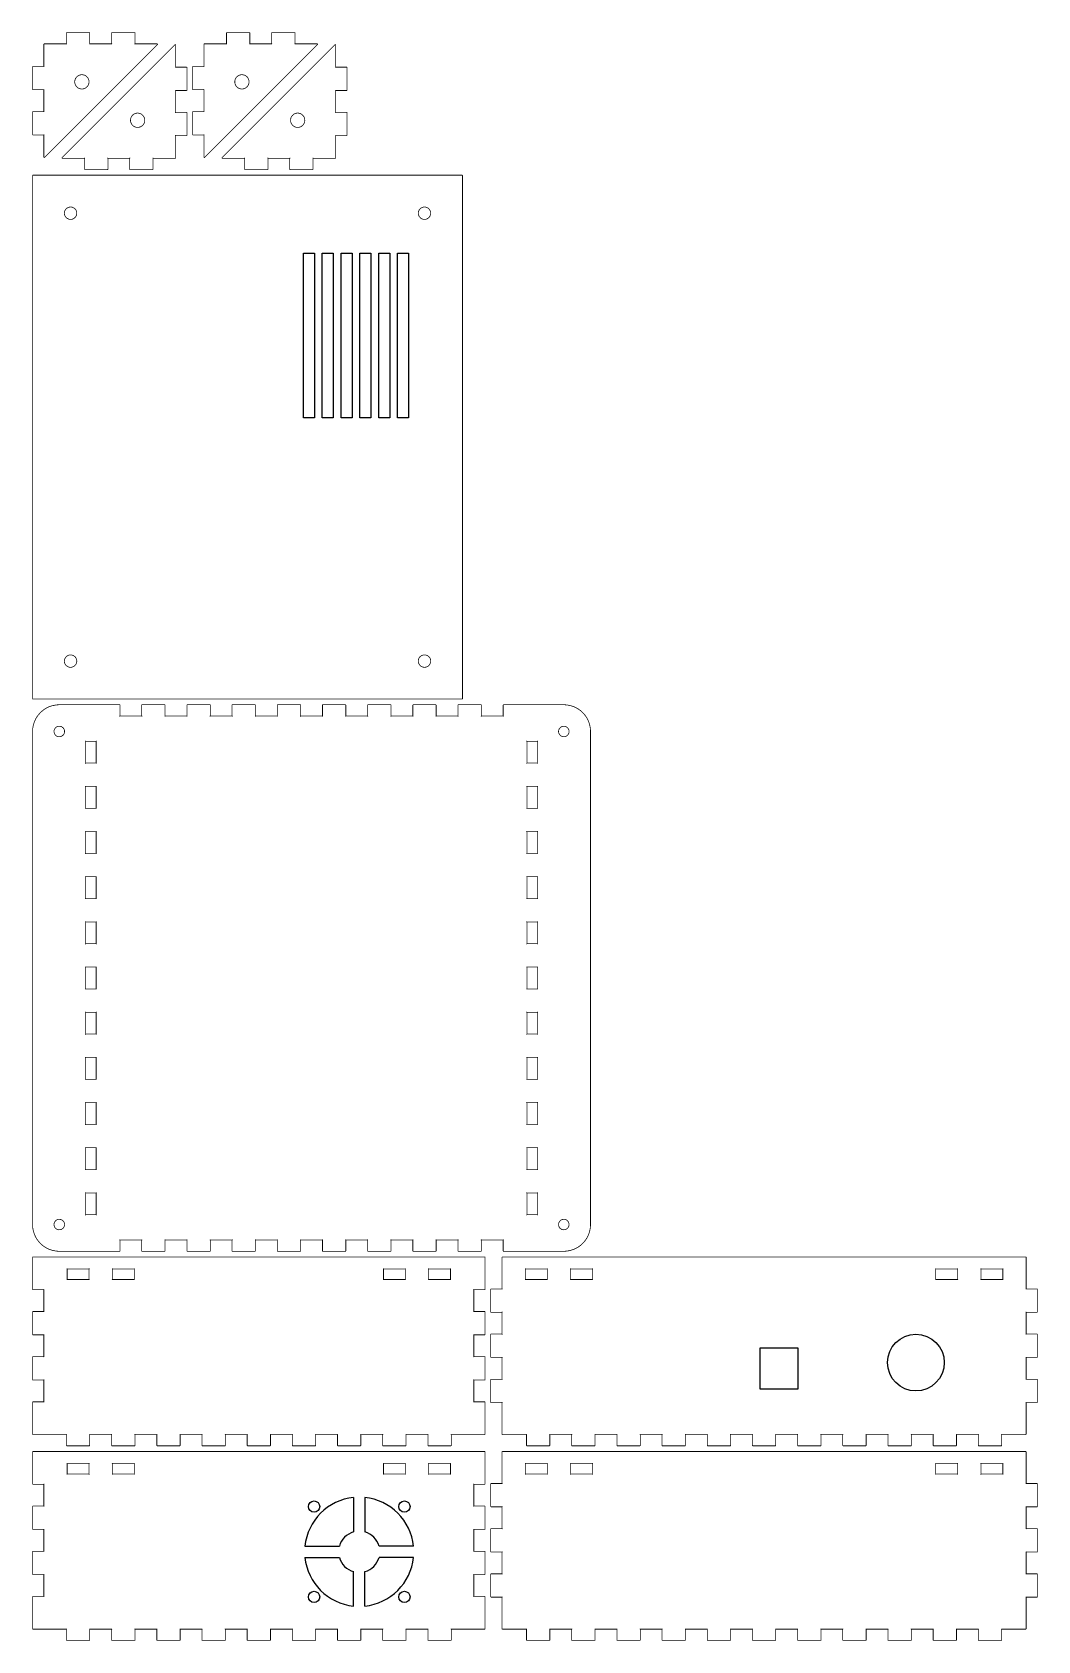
# Model space of a CAD drawing. Extents: x 10 to 277, y 22 to 449.
import ezdxf

# ---------------------------------------------------------------- set-up
doc = ezdxf.new("R2010")
doc.units = 0
doc.header["$MEASUREMENT"] = 0

msp = doc.modelspace()

# ---------------------------------------------------------------- linework, layer by layer
at = {"color": 5, "linetype": 'Continuous'}
for p, q in [((203.238, 88.4385), (203.238, 99.4385)), ((203.238, 99.4385), (213.238, 99.4385)), ((213.238, 99.4385), (213.238, 88.4385)), ((213.238, 88.4385), (203.238, 88.4385)), ((95.2596, 59.6842), (95.2596, 50.5301)), ((98.2596, 59.6842), (98.2596, 50.5301)), ((82.3374, 46.762), (91.4914, 46.762)), ((82.3374, 43.762), (91.4914, 43.762)), ((111.1818, 46.762), (102.0277, 46.762)), ((111.1818, 43.762), (102.0277, 43.762)), ((95.2596, 30.8398), (95.2596, 39.9939)), ((98.2596, 30.8398), (98.2596, 39.9939))]:
    msp.add_line(p, q, dxfattribs=at)
at = {"color": 0, "const_width": 0.2}
for points in [[(43.0996, 445.901), (37.2001, 445.901), (37.1891, 445.901), (37.1574, 445.886), (37.1616, 445.862), (37.1849, 445.858), (37.2001, 445.89), (37.2001, 445.901), (37.2001, 448.8), (37.2001, 448.818), (37.1697, 448.871), (37.1161, 448.899), (37.0995, 448.899), (31.0996, 448.899), (31.0817, 448.899), (31.0293, 448.871), (31.0003, 448.818), (31.0003, 448.8), (31.0003, 445.901), (31.0003, 445.89), (31.0141, 445.858), (31.0376, 445.862), (31.0417, 445.886), (31.01, 445.901), (31.0003, 445.901), (25.2002, 445.901), (25.1891, 445.901), (25.1575, 445.886), (25.1616, 445.862), (25.185, 445.858), (25.2002, 445.89), (25.2002, 445.901), (25.2002, 448.8), (25.2002, 448.818), (25.1699, 448.871), (25.1161, 448.899), (25.0996, 448.899), (19.0996, 448.899), (19.0817, 448.899), (19.0293, 448.871), (19.0004, 448.818), (19.0004, 448.8), (19.0004, 445.901), (19.0004, 445.89), (19.0142, 445.858), (19.0376, 445.862), (19.0417, 445.886), (19.01, 445.901), (19.0004, 445.901), (13.0996, 445.901), (13.0817, 445.901), (13.0294, 445.872), (13.0004, 445.816), (13.0004, 445.798), (13.0004, 439.9), (13.0004, 439.889), (13.0142, 439.857), (13.0376, 439.864), (13.0418, 439.886), (13.0101, 439.9), (13.0004, 439.9), (10.0996, 439.9), (10.0817, 439.9), (10.0294, 439.872), (10.0004, 439.819), (10.0004, 439.801), (10.0004, 433.8), (10.0004, 433.783), (10.0294, 433.73), (10.0817, 433.701), (10.0996, 433.701), (13.0004, 433.701), (13.0101, 433.701), (13.0418, 433.716), (13.0376, 433.737), (13.0142, 433.744), (13.0004, 433.712), (13.0004, 433.701), (13.0004, 427.902), (13.0004, 427.891), (13.0142, 427.859), (13.0376, 427.863), (13.0418, 427.888), (13.0101, 427.902), (13.0004, 427.902), (10.0996, 427.902), (10.0817, 427.902), (10.0294, 427.87), (10.0004, 427.817), (10.0004, 427.8), (10.0004, 421.799), (10.0004, 421.785), (10.0294, 421.728), (10.0817, 421.7), (10.0996, 421.7), (13.0004, 421.7), (13.0101, 421.7), (13.0418, 421.714), (13.0376, 421.739), (13.0142, 421.742), (13.0004, 421.711), (13.0004, 421.7), (13.0004, 415.798), (13.0004, 415.784), (13.0294, 415.731), (13.0817, 415.699), (13.0996, 415.699), (13.1175, 415.699), (13.1658, 415.724), (13.1713, 415.731), (43.1712, 445.728), (43.1754, 445.735), (43.2001, 445.784), (43.2001, 445.798), (43.2001, 445.816), (43.1698, 445.872), (43.1161, 445.901), (43.0996, 445.901)], [(85.6079, 445.901), (79.7084, 445.901), (79.6974, 445.901), (79.6657, 445.886), (79.6699, 445.862), (79.6932, 445.858), (79.7084, 445.89), (79.7084, 445.901), (79.7084, 448.8), (79.7084, 448.818), (79.678, 448.871), (79.6244, 448.899), (79.6078, 448.899), (73.6078, 448.899), (73.5902, 448.899), (73.5376, 448.871), (73.5087, 448.818), (73.5087, 448.8), (73.5087, 445.901), (73.5087, 445.89), (73.5224, 445.858), (73.5461, 445.862), (73.5499, 445.886), (73.5182, 445.901), (73.5087, 445.901), (67.7086, 445.901), (67.6973, 445.901), (67.666, 445.886), (67.6698, 445.862), (67.6935, 445.858), (67.7086, 445.89), (67.7086, 445.901), (67.7086, 448.8), (67.7086, 448.818), (67.6783, 448.871), (67.6243, 448.899), (67.6081, 448.899), (61.6081, 448.899), (61.5901, 448.899), (61.5379, 448.871), (61.5086, 448.818), (61.5086, 448.8), (61.5086, 445.901), (61.5086, 445.89), (61.5227, 445.858), (61.546, 445.862), (61.5502, 445.886), (61.5184, 445.901), (61.5086, 445.901), (55.608, 445.901), (55.59, 445.901), (55.5378, 445.872), (55.5089, 445.816), (55.5089, 445.798), (55.5089, 439.9), (55.5089, 439.889), (55.5226, 439.857), (55.5459, 439.864), (55.5502, 439.886), (55.5184, 439.9), (55.5089, 439.9), (52.608, 439.9), (52.59, 439.9), (52.5378, 439.872), (52.5089, 439.819), (52.5089, 439.801), (52.5089, 433.8), (52.5089, 433.783), (52.5378, 433.73), (52.59, 433.701), (52.608, 433.701), (55.5089, 433.701), (55.5184, 433.701), (55.5502, 433.716), (55.5459, 433.737), (55.5226, 433.744), (55.5089, 433.712), (55.5089, 433.701), (55.5089, 427.902), (55.5089, 427.891), (55.5226, 427.859), (55.5459, 427.863), (55.5502, 427.888), (55.5184, 427.902), (55.5089, 427.902), (52.608, 427.902), (52.59, 427.902), (52.5378, 427.87), (52.5089, 427.817), (52.5089, 427.8), (52.5089, 421.799), (52.5089, 421.785), (52.5378, 421.728), (52.59, 421.7), (52.608, 421.7), (55.5089, 421.7), (55.5184, 421.7), (55.5502, 421.714), (55.5459, 421.739), (55.5226, 421.742), (55.5089, 421.711), (55.5089, 421.7), (55.5089, 415.798), (55.5089, 415.784), (55.5378, 415.731), (55.59, 415.699), (55.608, 415.699), (55.6246, 415.699), (55.6729, 415.724), (55.6782, 415.731), (85.6795, 445.728), (85.6837, 445.735), (85.7084, 445.784), (85.7084, 445.798), (85.7084, 445.816), (85.6781, 445.872), (85.6245, 445.901), (85.6079, 445.901)], [(17.909, 415.502), (23.8084, 415.502), (23.818, 415.502), (23.8497, 415.516), (23.8456, 415.537), (23.8221, 415.544), (23.8084, 415.512), (23.8084, 415.502), (23.8084, 412.598), (23.8084, 412.584), (23.8373, 412.531), (23.8911, 412.5), (23.9089, 412.5), (29.909, 412.5), (29.9255, 412.5), (29.9792, 412.531), (30.0082, 412.584), (30.0082, 412.598), (30.0082, 415.502), (30.0082, 415.512), (29.993, 415.544), (29.9709, 415.537), (29.9654, 415.516), (29.9972, 415.502), (30.0082, 415.502), (35.8084, 415.502), (35.8179, 415.502), (35.8496, 415.516), (35.8454, 415.537), (35.8221, 415.544), (35.8084, 415.512), (35.8084, 415.502), (35.8084, 412.598), (35.8084, 412.584), (35.8373, 412.531), (35.8895, 412.5), (35.9075, 412.5), (41.9089, 412.5), (41.9255, 412.5), (41.9791, 412.531), (42.0081, 412.584), (42.0081, 412.598), (42.0081, 415.502), (42.0081, 415.512), (41.9929, 415.544), (41.971, 415.537), (41.9654, 415.516), (41.9971, 415.502), (42.0081, 415.502), (47.909, 415.502), (47.9256, 415.502), (47.9792, 415.53), (48.0081, 415.583), (48.0081, 415.6), (48.0081, 421.499), (48.0081, 421.513), (47.9929, 421.545), (47.9707, 421.538), (47.9654, 421.517), (47.9972, 421.499), (48.0081, 421.499), (50.909, 421.499), (50.9252, 421.499), (50.9792, 421.531), (51.0081, 421.584), (51.0081, 421.601), (51.0081, 427.598), (51.0081, 427.616), (50.9792, 427.673), (50.9252, 427.701), (50.909, 427.701), (48.0081, 427.701), (47.9972, 427.701), (47.9654, 427.687), (47.9707, 427.662), (47.9929, 427.658), (48.0081, 427.69), (48.0081, 427.701), (48.0081, 433.5), (48.0081, 433.511), (47.9929, 433.543), (47.9707, 433.539), (47.9654, 433.514), (47.9972, 433.5), (48.0081, 433.5), (50.909, 433.5), (50.9252, 433.5), (50.9792, 433.529), (51.0081, 433.582), (51.0081, 433.599), (51.0081, 439.6), (51.0081, 439.618), (50.9792, 439.67), (50.9252, 439.699), (50.909, 439.699), (48.0081, 439.699), (47.9972, 439.699), (47.9654, 439.688), (47.9707, 439.663), (47.9929, 439.66), (48.0081, 439.692), (48.0081, 439.699), (48.0081, 445.601), (48.0081, 445.618), (47.9792, 445.671), (47.9256, 445.699), (47.909, 445.699), (47.891, 445.699), (47.8413, 445.678), (47.8374, 445.671), (17.8373, 415.671), (17.8318, 415.667), (17.8084, 415.618), (17.8084, 415.6), (17.8084, 415.583), (17.8373, 415.53), (17.8911, 415.502), (17.909, 415.502)], [(60.4174, 415.502), (66.3166, 415.502), (66.3265, 415.502), (66.3582, 415.516), (66.354, 415.537), (66.3303, 415.544), (66.3166, 415.512), (66.3166, 415.502), (66.3166, 412.598), (66.3166, 412.584), (66.3455, 412.531), (66.3995, 412.5), (66.4175, 412.5), (72.4172, 412.5), (72.4337, 412.5), (72.4877, 412.531), (72.5166, 412.584), (72.5166, 412.598), (72.5166, 415.502), (72.5166, 415.512), (72.5015, 415.544), (72.4793, 415.537), (72.474, 415.516), (72.5054, 415.502), (72.5166, 415.502), (78.3167, 415.502), (78.3262, 415.502), (78.3579, 415.516), (78.3537, 415.537), (78.3304, 415.544), (78.3167, 415.512), (78.3167, 415.502), (78.3167, 412.598), (78.3167, 412.584), (78.3456, 412.531), (78.3978, 412.5), (78.4158, 412.5), (84.4158, 412.5), (84.4324, 412.5), (84.486, 412.531), (84.5164, 412.584), (84.5164, 412.598), (84.5164, 415.502), (84.5164, 415.512), (84.5012, 415.544), (84.4779, 415.537), (84.4737, 415.516), (84.5054, 415.502), (84.5164, 415.502), (90.4173, 415.502), (90.4339, 415.502), (90.4875, 415.53), (90.5164, 415.583), (90.5164, 415.6), (90.5164, 421.499), (90.5164, 421.513), (90.5013, 421.545), (90.4794, 421.538), (90.4737, 421.517), (90.5055, 421.499), (90.5164, 421.499), (93.4173, 421.499), (93.4339, 421.499), (93.4875, 421.531), (93.5164, 421.584), (93.5164, 421.601), (93.5164, 427.598), (93.5164, 427.616), (93.4875, 427.673), (93.4339, 427.701), (93.4173, 427.701), (90.5164, 427.701), (90.5055, 427.701), (90.4737, 427.687), (90.4794, 427.662), (90.5013, 427.658), (90.5164, 427.69), (90.5164, 427.701), (90.5164, 433.5), (90.5164, 433.511), (90.5013, 433.543), (90.4794, 433.539), (90.4737, 433.514), (90.5055, 433.5), (90.5164, 433.5), (93.4173, 433.5), (93.4339, 433.5), (93.4875, 433.529), (93.5164, 433.582), (93.5164, 433.599), (93.5164, 439.6), (93.5164, 439.618), (93.4875, 439.67), (93.4339, 439.699), (93.4173, 439.699), (90.5164, 439.699), (90.5055, 439.699), (90.4737, 439.688), (90.4794, 439.663), (90.5013, 439.66), (90.5164, 439.692), (90.5164, 439.699), (90.5164, 445.601), (90.5164, 445.618), (90.4875, 445.671), (90.4339, 445.699), (90.4173, 445.699), (90.3993, 445.699), (90.3496, 445.678), (90.3457, 445.671), (60.3458, 415.671), (60.3402, 415.667), (60.3169, 415.618), (60.3169, 415.6), (60.3169, 415.583), (60.3458, 415.53), (60.3994, 415.502), (60.4174, 415.502)], [(10.0996, 271.8), (124.101, 271.8), (124.117, 271.8), (124.171, 271.829), (124.2, 271.883), (124.2, 271.899), (124.2, 410.901), (124.2, 410.919), (124.171, 410.972), (124.117, 411), (124.101, 411), (10.0996, 411), (10.0817, 411), (10.0294, 410.972), (10.0004, 410.919), (10.0004, 410.901), (10.0004, 271.899), (10.0004, 271.883), (10.0294, 271.829), (10.0817, 271.8), (10.0996, 271.8)], [(17.1001, 125.1), (27.1005, 125.1), (33.1005, 125.1), (33.117, 125.1), (33.1707, 125.13), (33.1997, 125.184), (33.1997, 125.2), (33.1997, 128.1), (33.1997, 128.111), (33.1845, 128.142), (33.1625, 128.138), (33.157, 128.115), (33.1887, 128.1), (33.1997, 128.1), (38.9999, 128.1), (39.0095, 128.1), (39.0412, 128.115), (39.037, 128.138), (39.0137, 128.142), (38.9999, 128.111), (38.9999, 128.1), (38.9999, 125.2), (38.9999, 125.184), (39.0289, 125.13), (39.0825, 125.1), (39.1005, 125.1), (45.1005, 125.1), (45.1171, 125.1), (45.1707, 125.13), (45.1997, 125.184), (45.1997, 125.2), (45.1997, 128.1), (45.1997, 128.111), (45.1845, 128.142), (45.1626, 128.138), (45.157, 128.115), (45.1887, 128.1), (45.1997, 128.1), (50.9997, 128.1), (51.0095, 128.1), (51.0413, 128.115), (51.0371, 128.138), (51.0134, 128.142), (50.9997, 128.111), (50.9997, 128.1), (50.9997, 125.2), (50.9997, 125.184), (51.0286, 125.13), (51.0826, 125.1), (51.1006, 125.1), (57.1003, 125.1), (57.1168, 125.1), (57.1708, 125.13), (57.1997, 125.184), (57.1997, 125.2), (57.1997, 128.1), (57.1997, 128.111), (57.1846, 128.142), (57.1623, 128.138), (57.1571, 128.115), (57.1885, 128.1), (57.1997, 128.1), (62.9998, 128.1), (63.0093, 128.1), (63.041, 128.115), (63.0372, 128.138), (63.0135, 128.142), (62.9998, 128.111), (62.9998, 128.1), (62.9998, 125.2), (62.9998, 125.184), (63.0287, 125.13), (63.0823, 125.1), (63.1003, 125.1), (69.1003, 125.1), (69.1169, 125.1), (69.1706, 125.13), (69.1995, 125.184), (69.1995, 125.2), (69.1995, 128.1), (69.1995, 128.111), (69.1843, 128.142), (69.1624, 128.138), (69.1568, 128.115), (69.1885, 128.1), (69.1995, 128.1), (74.9999, 128.1), (75.0094, 128.1), (75.0411, 128.115), (75.0369, 128.138), (75.0136, 128.142), (74.9999, 128.111), (74.9999, 128.1), (74.9999, 125.2), (74.9999, 125.184), (75.0288, 125.13), (75.0824, 125.1), (75.1004, 125.1), (81.1004, 125.1), (81.117, 125.1), (81.1706, 125.13), (81.1996, 125.184), (81.1996, 125.2), (81.1996, 128.1), (81.1996, 128.111), (81.1844, 128.142), (81.1622, 128.138), (81.1569, 128.115), (81.1886, 128.1), (81.1996, 128.1), (86.9996, 128.1), (87.0095, 128.1), (87.0409, 128.115), (87.037, 128.138), (87.0133, 128.142), (86.9996, 128.111), (86.9996, 128.1), (86.9996, 125.2), (86.9996, 125.184), (87.0285, 125.13), (87.0825, 125.1), (87.1001, 125.1), (93.1002, 125.1), (93.1168, 125.1), (93.1704, 125.13), (93.1997, 125.184), (93.1997, 125.2), (93.1997, 128.1), (93.1997, 128.111), (93.1845, 128.142), (93.1623, 128.138), (93.1566, 128.115), (93.1884, 128.1), (93.1997, 128.1), (98.9997, 128.1), (99.0092, 128.1), (99.041, 128.115), (99.0367, 128.138), (99.0134, 128.142), (98.9997, 128.111), (98.9997, 128.1), (98.9997, 125.2), (98.9997, 125.184), (99.0286, 125.13), (99.0822, 125.1), (99.1002, 125.1), (105.1, 125.1), (105.117, 125.1), (105.17, 125.13), (105.199, 125.184), (105.199, 125.2), (105.199, 128.1), (105.199, 128.111), (105.184, 128.142), (105.162, 128.138), (105.157, 128.115), (105.188, 128.1), (105.199, 128.1), (111, 128.1), (111.009, 128.1), (111.041, 128.115), (111.037, 128.138), (111.014, 128.142), (111, 128.111), (111, 128.1), (111, 125.2), (111, 125.184), (111.029, 125.13), (111.082, 125.1), (111.1, 125.1), (117.1, 125.1), (117.117, 125.1), (117.171, 125.13), (117.199, 125.184), (117.199, 125.2), (117.199, 128.1), (117.199, 128.111), (117.184, 128.142), (117.162, 128.138), (117.157, 128.115), (117.189, 128.1), (117.199, 128.1), (123, 128.1), (123.009, 128.1), (123.041, 128.115), (123.037, 128.138), (123.013, 128.142), (123, 128.111), (123, 128.1), (123, 125.2), (123, 125.184), (123.028, 125.13), (123.082, 125.1), (123.1, 125.1), (129.1, 125.1), (129.117, 125.1), (129.17, 125.13), (129.199, 125.184), (129.199, 125.2), (129.199, 128.1), (129.199, 128.111), (129.184, 128.142), (129.162, 128.138), (129.157, 128.115), (129.188, 128.1), (129.199, 128.1), (135, 128.1), (135.009, 128.1), (135.041, 128.115), (135.037, 128.138), (135.013, 128.142), (135, 128.111), (135, 128.1), (135, 125.2), (135, 125.184), (135.029, 125.13), (135.082, 125.1), (135.1, 125.1), (141.1, 125.1), (151.1, 125.1), (151.332, 125.1), (152.028, 125.162), (152.937, 125.342), (153.814, 125.64), (154.449, 125.936), (154.65, 126.052), (154.85, 126.168), (155.423, 126.57), (156.119, 127.181), (156.731, 127.876), (157.132, 128.45), (157.249, 128.65), (157.365, 128.851), (157.66, 129.486), (157.958, 130.362), (158.138, 131.272), (158.2, 131.968), (158.2, 132.199), (158.2, 263.2), (158.2, 263.433), (158.138, 264.13), (157.958, 265.038), (157.66, 265.916), (157.365, 266.55), (157.249, 266.75), (157.132, 266.951), (156.731, 267.524), (156.119, 268.222), (155.423, 268.832), (154.85, 269.233), (154.65, 269.349), (154.449, 269.466), (153.814, 269.761), (152.937, 270.058), (152.028, 270.239), (151.332, 270.299), (151.1, 270.299), (141.1, 270.299), (135.1, 270.299), (135.082, 270.299), (135.029, 270.27), (135, 270.218), (135, 270.2), (135, 267.299), (135, 267.29), (135.013, 267.258), (135.037, 267.262), (135.041, 267.286), (135.009, 267.299), (135, 267.299), (129.199, 267.299), (129.188, 267.299), (129.157, 267.286), (129.162, 267.262), (129.184, 267.258), (129.199, 267.29), (129.199, 267.299), (129.199, 270.2), (129.199, 270.218), (129.17, 270.27), (129.117, 270.299), (129.1, 270.299), (123.1, 270.299), (123.082, 270.299), (123.028, 270.27), (123, 270.218), (123, 270.2), (123, 267.299), (123, 267.29), (123.013, 267.258), (123.037, 267.262), (123.041, 267.286), (123.009, 267.299), (123, 267.299), (117.199, 267.299), (117.189, 267.299), (117.157, 267.286), (117.162, 267.262), (117.184, 267.258), (117.199, 267.29), (117.199, 267.299), (117.199, 270.2), (117.199, 270.218), (117.171, 270.27), (117.117, 270.299), (117.1, 270.299), (111.1, 270.299), (111.082, 270.299), (111.029, 270.27), (111, 270.218), (111, 270.2), (111, 267.299), (111, 267.29), (111.014, 267.258), (111.037, 267.262), (111.041, 267.286), (111.009, 267.299), (111, 267.299), (105.199, 267.299), (105.188, 267.299), (105.157, 267.286), (105.162, 267.262), (105.184, 267.258), (105.199, 267.29), (105.199, 267.299), (105.199, 270.2), (105.199, 270.218), (105.17, 270.27), (105.117, 270.299), (105.1, 270.299), (99.1002, 270.299), (99.0822, 270.299), (99.0286, 270.27), (98.9997, 270.218), (98.9997, 270.2), (98.9997, 267.299), (98.9997, 267.29), (99.0134, 267.258), (99.0367, 267.262), (99.041, 267.286), (99.0092, 267.299), (98.9997, 267.299), (93.1997, 267.299), (93.1884, 267.299), (93.1566, 267.286), (93.1623, 267.262), (93.1845, 267.258), (93.1997, 267.29), (93.1997, 267.299), (93.1997, 270.2), (93.1997, 270.218), (93.1704, 270.27), (93.1168, 270.299), (93.1002, 270.299), (87.1001, 270.299), (87.0825, 270.299), (87.0285, 270.27), (86.9996, 270.218), (86.9996, 270.2), (86.9996, 267.299), (86.9996, 267.29), (87.0133, 267.258), (87.037, 267.262), (87.0409, 267.286), (87.0095, 267.299), (86.9996, 267.299), (81.1996, 267.299), (81.1886, 267.299), (81.1569, 267.286), (81.1622, 267.262), (81.1844, 267.258), (81.1996, 267.29), (81.1996, 267.299), (81.1996, 270.2), (81.1996, 270.218), (81.1706, 270.27), (81.117, 270.299), (81.1004, 270.299), (75.1004, 270.299), (75.0824, 270.299), (75.0288, 270.27), (74.9999, 270.218), (74.9999, 270.2), (74.9999, 267.299), (74.9999, 267.29), (75.0136, 267.258), (75.0369, 267.262), (75.0411, 267.286), (75.0094, 267.299), (74.9999, 267.299), (69.1995, 267.299), (69.1885, 267.299), (69.1568, 267.286), (69.1624, 267.262), (69.1843, 267.258), (69.1995, 267.29), (69.1995, 267.299), (69.1995, 270.2), (69.1995, 270.218), (69.1706, 270.27), (69.1169, 270.299), (69.1003, 270.299), (63.1003, 270.299), (63.0823, 270.299), (63.0287, 270.27), (62.9998, 270.218), (62.9998, 270.2), (62.9998, 267.299), (62.9998, 267.29), (63.0135, 267.258), (63.0372, 267.262), (63.041, 267.286), (63.0093, 267.299), (62.9998, 267.299), (57.1997, 267.299), (57.1885, 267.299), (57.1571, 267.286), (57.1623, 267.262), (57.1846, 267.258), (57.1997, 267.29), (57.1997, 267.299), (57.1997, 270.2), (57.1997, 270.218), (57.1708, 270.27), (57.1168, 270.299), (57.1003, 270.299), (51.1006, 270.299), (51.0826, 270.299), (51.0286, 270.27), (50.9997, 270.218), (50.9997, 270.2), (50.9997, 267.299), (50.9997, 267.29), (51.0134, 267.258), (51.0371, 267.262), (51.0413, 267.286), (51.0095, 267.299), (50.9997, 267.299), (45.1997, 267.299), (45.1887, 267.299), (45.157, 267.286), (45.1626, 267.262), (45.1845, 267.258), (45.1997, 267.29), (45.1997, 267.299), (45.1997, 270.2), (45.1997, 270.218), (45.1707, 270.27), (45.1171, 270.299), (45.1005, 270.299), (39.1005, 270.299), (39.0825, 270.299), (39.0289, 270.27), (38.9999, 270.218), (38.9999, 270.2), (38.9999, 267.299), (38.9999, 267.29), (39.0137, 267.258), (39.037, 267.262), (39.0412, 267.286), (39.0095, 267.299), (38.9999, 267.299), (33.1997, 267.299), (33.1887, 267.299), (33.157, 267.286), (33.1625, 267.262), (33.1845, 267.258), (33.1997, 267.29), (33.1997, 267.299), (33.1997, 270.2), (33.1997, 270.218), (33.1707, 270.27), (33.117, 270.299), (33.1005, 270.299), (27.1005, 270.299), (17.1001, 270.299), (16.8672, 270.299), (16.1713, 270.239), (15.2618, 270.058), (14.3839, 269.761), (13.7501, 269.464), (13.5503, 269.349), (13.349, 269.233), (12.7758, 268.832), (12.0785, 268.222), (11.468, 267.524), (11.067, 266.951), (10.9513, 266.75), (10.8355, 266.55), (10.5392, 265.916), (10.2416, 265.038), (10.061, 264.13), (10.0004, 263.433), (10.0004, 263.2), (10.0004, 132.199), (10.0004, 131.968), (10.061, 131.272), (10.2416, 130.362), (10.5392, 129.486), (10.8341, 128.851), (10.9513, 128.65), (11.067, 128.45), (11.468, 127.876), (12.0785, 127.181), (12.7758, 126.57), (13.349, 126.169), (13.5503, 126.052), (13.7501, 125.936), (14.3839, 125.64), (15.2618, 125.342), (16.1713, 125.162), (16.8672, 125.1), (17.1001, 125.1)], [(13.0996, 76.3997), (19.0004, 76.3997), (19.01, 76.3997), (19.0417, 76.4148), (19.0376, 76.4385), (19.0142, 76.4427), (19.0004, 76.411), (19.0004, 76.3997), (19.0004, 73.5005), (19.0004, 73.484), (19.0293, 73.43), (19.0817, 73.4), (19.0996, 73.4), (25.0996, 73.4), (25.1161, 73.4), (25.1699, 73.43), (25.2002, 73.484), (25.2002, 73.5005), (25.2002, 76.3997), (25.2002, 76.411), (25.185, 76.4427), (25.1616, 76.4385), (25.1575, 76.4148), (25.1891, 76.3997), (25.2002, 76.3997), (31.0003, 76.3997), (31.01, 76.3997), (31.0417, 76.4148), (31.0376, 76.4385), (31.0141, 76.4427), (31.0003, 76.411), (31.0003, 76.3997), (31.0003, 73.5005), (31.0003, 73.484), (31.0293, 73.43), (31.0817, 73.4), (31.0996, 73.4), (37.0995, 73.4), (37.1161, 73.4), (37.1697, 73.43), (37.2001, 73.484), (37.2001, 73.5005), (37.2001, 76.3997), (37.2001, 76.411), (37.1849, 76.4427), (37.1616, 76.4385), (37.1574, 76.4148), (37.1891, 76.3997), (37.2001, 76.3997), (43.0004, 76.3997), (43.01, 76.3997), (43.0417, 76.4148), (43.0375, 76.4385), (43.0142, 76.4427), (43.0004, 76.411), (43.0004, 76.3997), (43.0004, 73.5005), (43.0004, 73.484), (43.0294, 73.43), (43.0816, 73.4), (43.0996, 73.4), (49.0996, 73.4), (49.1162, 73.4), (49.1698, 73.43), (49.2002, 73.484), (49.2002, 73.5005), (49.2002, 76.3997), (49.2002, 76.411), (49.185, 76.4427), (49.1613, 76.4385), (49.1575, 76.4148), (49.1892, 76.3997), (49.2002, 76.3997), (55.0002, 76.3997), (55.0101, 76.3997), (55.0414, 76.4148), (55.0376, 76.4385), (55.0139, 76.4427), (55.0002, 76.411), (55.0002, 76.3997), (55.0002, 73.5005), (55.0002, 73.484), (55.0291, 73.43), (55.0817, 73.4), (55.0997, 73.4), (61.0994, 73.4), (61.1159, 73.4), (61.1699, 73.43), (61.1999, 73.484), (61.1999, 73.5005), (61.1999, 76.3997), (61.1999, 76.411), (61.1851, 76.4427), (61.1614, 76.4385), (61.1572, 76.4148), (61.189, 76.3997), (61.1999, 76.3997), (67.0003, 76.3997), (67.0098, 76.3997), (67.0415, 76.4148), (67.0373, 76.4385), (67.014, 76.4427), (67.0003, 76.411), (67.0003, 76.3997), (67.0003, 73.5005), (67.0003, 73.484), (67.0292, 73.43), (67.0814, 73.4), (67.0994, 73.4), (73.1008, 73.4), (73.1174, 73.4), (73.1696, 73.43), (73.2, 73.484), (73.2, 73.5005), (73.2, 76.3997), (73.2, 76.411), (73.1848, 76.4427), (73.1629, 76.4385), (73.1573, 76.4148), (73.189, 76.3997), (73.2, 76.3997), (79.0004, 76.3997), (79.0099, 76.3997), (79.0416, 76.4148), (79.0374, 76.4385), (79.0141, 76.4427), (79.0004, 76.411), (79.0004, 76.3997), (79.0004, 73.5005), (79.0004, 73.484), (79.0293, 73.43), (79.0815, 73.4), (79.0995, 73.4), (85.0995, 73.4), (85.1158, 73.4), (85.1697, 73.43), (85.2001, 73.484), (85.2001, 73.5005), (85.2001, 76.3997), (85.2001, 76.411), (85.1849, 76.4427), (85.1613, 76.4385), (85.1574, 76.4148), (85.1888, 76.3997), (85.2001, 76.3997), (91.0001, 76.3997), (91.0096, 76.3997), (91.0414, 76.4148), (91.0375, 76.4385), (91.0138, 76.4427), (91.0001, 76.411), (91.0001, 76.3997), (91.0001, 73.5005), (91.0001, 73.484), (91.029, 73.43), (91.0816, 73.4), (91.0992, 73.4), (97.0993, 73.4), (97.1158, 73.4), (97.1695, 73.43), (97.1998, 73.484), (97.1998, 73.5005), (97.1998, 76.3997), (97.1998, 76.411), (97.1846, 76.4427), (97.1614, 76.4385), (97.1571, 76.4148), (97.1889, 76.3997), (97.1998, 76.3997), (103, 76.3997), (103.01, 76.3997), (103.041, 76.4148), (103.037, 76.4385), (103.014, 76.4427), (103, 76.411), (103, 76.3997), (103, 73.5005), (103, 73.484), (103.029, 73.43), (103.083, 73.4), (103.101, 73.4), (109.101, 73.4), (109.117, 73.4), (109.17, 73.43), (109.2, 73.484), (109.2, 73.5005), (109.2, 76.3997), (109.2, 76.411), (109.185, 76.4427), (109.163, 76.4385), (109.157, 76.4148), (109.189, 76.3997), (109.2, 76.3997), (115, 76.3997), (115.01, 76.3997), (115.042, 76.4148), (115.037, 76.4385), (115.014, 76.4427), (115, 76.411), (115, 76.3997), (115, 73.5005), (115, 73.484), (115.029, 73.43), (115.083, 73.4), (115.101, 73.4), (121.101, 73.4), (121.117, 73.4), (121.171, 73.43), (121.2, 73.484), (121.2, 73.5005), (121.2, 76.3997), (121.2, 76.411), (121.185, 76.4427), (121.163, 76.4385), (121.157, 76.4148), (121.189, 76.3997), (121.2, 76.3997), (127.099, 76.3997), (130.099, 76.3997), (130.116, 76.3997), (130.169, 76.43), (130.2, 76.484), (130.2, 76.5006), (130.2, 85), (130.2, 85.018), (130.169, 85.0706), (130.116, 85.0995), (130.099, 85.0995), (127.2, 85.0995), (127.189, 85.0995), (127.157, 85.0858), (127.161, 85.0621), (127.185, 85.0579), (127.2, 85.0896), (127.2, 85.0995), (127.2, 90.8995), (127.2, 90.9105), (127.185, 90.9422), (127.161, 90.938), (127.157, 90.9147), (127.189, 90.8995), (127.2, 90.8995), (130.099, 90.8995), (130.116, 90.8995), (130.169, 90.9299), (130.2, 90.9835), (130.2, 91.0001), (130.2, 97.0001), (130.2, 97.0181), (130.169, 97.0703), (130.116, 97.0993), (130.099, 97.0993), (127.2, 97.0993), (127.189, 97.0993), (127.157, 97.0855), (127.161, 97.0622), (127.185, 97.058), (127.2, 97.0897), (127.2, 97.0993), (127.2, 102.9), (127.2, 102.911), (127.185, 102.942), (127.161, 102.938), (127.157, 102.915), (127.189, 102.9), (127.2, 102.9), (130.099, 102.9), (130.116, 102.9), (130.169, 102.93), (130.2, 102.984), (130.2, 103), (130.2, 109), (130.2, 109.018), (130.169, 109.072), (130.116, 109.101), (130.099, 109.101), (127.2, 109.101), (127.189, 109.101), (127.157, 109.087), (127.161, 109.063), (127.185, 109.059), (127.2, 109.091), (127.2, 109.101), (127.2, 114.899), (127.2, 114.91), (127.185, 114.942), (127.161, 114.938), (127.157, 114.915), (127.189, 114.899), (127.2, 114.899), (130.099, 114.899), (130.116, 114.899), (130.169, 114.93), (130.2, 114.984), (130.2, 115), (130.2, 123.5), (130.2, 123.518), (130.169, 123.571), (130.116, 123.6), (130.099, 123.6), (127.099, 123.6), (13.0996, 123.6), (10.0996, 123.6), (10.0817, 123.6), (10.0294, 123.571), (10.0004, 123.518), (10.0004, 123.5), (10.0004, 115), (10.0004, 114.984), (10.0294, 114.93), (10.0817, 114.899), (10.0996, 114.899), (13.0004, 114.899), (13.0101, 114.899), (13.0418, 114.915), (13.0376, 114.938), (13.0142, 114.942), (13.0004, 114.91), (13.0004, 114.899), (13.0004, 109.101), (13.0004, 109.091), (13.0142, 109.059), (13.0376, 109.063), (13.0418, 109.087), (13.0101, 109.101), (13.0004, 109.101), (10.0996, 109.101), (10.0817, 109.101), (10.0294, 109.072), (10.0004, 109.018), (10.0004, 109), (10.0004, 103), (10.0004, 102.984), (10.0294, 102.93), (10.0817, 102.9), (10.0996, 102.9), (13.0004, 102.9), (13.0101, 102.9), (13.0418, 102.915), (13.0376, 102.938), (13.0142, 102.942), (13.0004, 102.911), (13.0004, 102.9), (13.0004, 97.0993), (13.0004, 97.0897), (13.0142, 97.058), (13.0376, 97.0622), (13.0418, 97.0855), (13.0101, 97.0993), (13.0004, 97.0993), (10.0996, 97.0993), (10.0817, 97.0993), (10.0294, 97.0703), (10.0004, 97.0181), (10.0004, 97.0001), (10.0004, 91.0001), (10.0004, 90.9835), (10.0294, 90.9299), (10.0817, 90.8995), (10.0996, 90.8995), (13.0004, 90.8995), (13.0101, 90.8995), (13.0418, 90.9147), (13.0376, 90.938), (13.0142, 90.9422), (13.0004, 90.9105), (13.0004, 90.8995), (13.0004, 85.0995), (13.0004, 85.0896), (13.0142, 85.0579), (13.0376, 85.0621), (13.0418, 85.0858), (13.0101, 85.0995), (13.0004, 85.0995), (10.0996, 85.0995), (10.0817, 85.0995), (10.0294, 85.0706), (10.0004, 85.018), (10.0004, 85), (10.0004, 76.5006), (10.0004, 76.484), (10.0294, 76.43), (10.0817, 76.3997), (10.0996, 76.3997), (13.0996, 76.3997)], [(134.8, 76.3997), (141.201, 76.3997), (141.21, 76.3997), (141.242, 76.4148), (141.238, 76.4385), (141.214, 76.4427), (141.201, 76.411), (141.201, 76.3997), (141.201, 73.5005), (141.201, 73.484), (141.23, 73.43), (141.282, 73.4), (141.3, 73.4), (147.3, 73.4), (147.316, 73.4), (147.37, 73.43), (147.4, 73.484), (147.4, 73.5005), (147.4, 76.3997), (147.4, 76.411), (147.385, 76.4427), (147.362, 76.4385), (147.358, 76.4148), (147.389, 76.3997), (147.4, 76.3997), (153.201, 76.3997), (153.21, 76.3997), (153.242, 76.4148), (153.238, 76.4385), (153.215, 76.4427), (153.201, 76.411), (153.201, 76.3997), (153.201, 73.5005), (153.201, 73.484), (153.23, 73.43), (153.282, 73.4), (153.3, 73.4), (159.3, 73.4), (159.316, 73.4), (159.37, 73.43), (159.401, 73.484), (159.401, 73.5005), (159.401, 76.3997), (159.401, 76.411), (159.385, 76.4427), (159.362, 76.4385), (159.358, 76.4148), (159.39, 76.3997), (159.401, 76.3997), (165.199, 76.3997), (165.209, 76.3997), (165.24, 76.4148), (165.237, 76.4385), (165.213, 76.4427), (165.199, 76.411), (165.199, 76.3997), (165.199, 73.5005), (165.199, 73.484), (165.228, 73.43), (165.282, 73.4), (165.3, 73.4), (171.3, 73.4), (171.316, 73.4), (171.37, 73.43), (171.4, 73.484), (171.4, 73.5005), (171.4, 76.3997), (171.4, 76.411), (171.385, 76.4427), (171.362, 76.4385), (171.358, 76.4148), (171.389, 76.3997), (171.4, 76.3997), (177.201, 76.3997), (177.21, 76.3997), (177.242, 76.4148), (177.238, 76.4385), (177.214, 76.4427), (177.201, 76.411), (177.201, 76.3997), (177.201, 73.5005), (177.201, 73.484), (177.23, 73.43), (177.282, 73.4), (177.3, 73.4), (183.3, 73.4), (183.316, 73.4), (183.37, 73.43), (183.4, 73.484), (183.4, 73.5005), (183.4, 76.3997), (183.4, 76.411), (183.385, 76.4427), (183.362, 76.4385), (183.358, 76.4148), (183.389, 76.3997), (183.4, 76.3997), (189.2, 76.3997), (189.21, 76.3997), (189.242, 76.4148), (189.238, 76.4385), (189.214, 76.4427), (189.2, 76.411), (189.2, 76.3997), (189.2, 73.5005), (189.2, 73.484), (189.229, 73.43), (189.282, 73.4), (189.3, 73.4), (195.3, 73.4), (195.316, 73.4), (195.37, 73.43), (195.4, 73.484), (195.4, 73.5005), (195.4, 76.3997), (195.4, 76.411), (195.385, 76.4427), (195.362, 76.4385), (195.358, 76.4148), (195.389, 76.3997), (195.4, 76.3997), (201.2, 76.3997), (201.21, 76.3997), (201.242, 76.4148), (201.238, 76.4385), (201.214, 76.4427), (201.2, 76.411), (201.2, 76.3997), (201.2, 73.5005), (201.2, 73.484), (201.229, 73.43), (201.282, 73.4), (201.3, 73.4), (207.3, 73.4), (207.316, 73.4), (207.37, 73.43), (207.4, 73.484), (207.4, 73.5005), (207.4, 76.3997), (207.4, 76.411), (207.385, 76.4427), (207.362, 76.4385), (207.357, 76.4148), (207.389, 76.3997), (207.4, 76.3997), (213.201, 76.3997), (213.21, 76.3997), (213.242, 76.4148), (213.238, 76.4385), (213.214, 76.4427), (213.201, 76.411), (213.201, 76.3997), (213.201, 73.5005), (213.201, 73.484), (213.229, 73.43), (213.282, 73.4), (213.3, 73.4), (219.3, 73.4), (219.316, 73.4), (219.37, 73.43), (219.4, 73.484), (219.4, 73.5005), (219.4, 76.3997), (219.4, 76.411), (219.385, 76.4427), (219.362, 76.4385), (219.358, 76.4148), (219.389, 76.3997), (219.4, 76.3997), (225.2, 76.3997), (225.21, 76.3997), (225.242, 76.4148), (225.238, 76.4385), (225.214, 76.4427), (225.2, 76.411), (225.2, 76.3997), (225.2, 73.5005), (225.2, 73.484), (225.229, 73.43), (225.282, 73.4), (225.3, 73.4), (231.299, 73.4), (231.316, 73.4), (231.37, 73.43), (231.4, 73.484), (231.4, 73.5005), (231.4, 76.3997), (231.4, 76.411), (231.385, 76.4427), (231.362, 76.4385), (231.357, 76.4148), (231.389, 76.3997), (231.4, 76.3997), (237.2, 76.3997), (237.21, 76.3997), (237.242, 76.4148), (237.237, 76.4385), (237.214, 76.4427), (237.2, 76.411), (237.2, 76.3997), (237.2, 73.5005), (237.2, 73.484), (237.229, 73.43), (237.282, 73.4), (237.299, 73.4), (243.3, 73.4), (243.316, 73.4), (243.37, 73.43), (243.4, 73.484), (243.4, 73.5005), (243.4, 76.3997), (243.4, 76.411), (243.385, 76.4427), (243.362, 76.4385), (243.357, 76.4148), (243.389, 76.3997), (243.4, 76.3997), (249.2, 76.3997), (249.21, 76.3997), (249.242, 76.4148), (249.238, 76.4385), (249.214, 76.4427), (249.2, 76.411), (249.2, 76.3997), (249.2, 73.5005), (249.2, 73.484), (249.229, 73.43), (249.282, 73.4), (249.3, 73.4), (255.3, 73.4), (255.316, 73.4), (255.37, 73.43), (255.4, 73.484), (255.4, 73.5005), (255.4, 76.3997), (255.4, 76.411), (255.385, 76.4427), (255.361, 76.4385), (255.357, 76.4148), (255.389, 76.3997), (255.4, 76.3997), (261.2, 76.3997), (261.21, 76.3997), (261.241, 76.4148), (261.238, 76.4385), (261.214, 76.4427), (261.2, 76.411), (261.2, 76.3997), (261.2, 73.5005), (261.2, 73.484), (261.229, 73.43), (261.282, 73.4), (261.299, 73.4), (267.299, 73.4), (267.316, 73.4), (267.37, 73.43), (267.4, 73.484), (267.4, 73.5005), (267.4, 76.3997), (267.4, 76.411), (267.385, 76.4427), (267.361, 76.4385), (267.357, 76.4148), (267.389, 76.3997), (267.4, 76.3997), (273.8, 76.3997), (273.816, 76.3997), (273.87, 76.43), (273.9, 76.484), (273.9, 76.5006), (273.9, 84.8995), (273.9, 84.9104), (273.885, 84.9422), (273.862, 84.9383), (273.858, 84.9147), (273.889, 84.8995), (273.9, 84.8995), (276.8, 84.8995), (276.816, 84.8995), (276.87, 84.9298), (276.9, 84.9835), (276.9, 85), (276.9, 91.0001), (276.9, 91.0181), (276.87, 91.0703), (276.816, 91.0992), (276.8, 91.0992), (273.9, 91.0992), (273.889, 91.0992), (273.858, 91.0855), (273.862, 91.0622), (273.885, 91.0579), (273.9, 91.0897), (273.9, 91.0992), (273.9, 96.8996), (273.9, 96.9105), (273.885, 96.9423), (273.862, 96.938), (273.858, 96.9148), (273.889, 96.8996), (273.9, 96.8996), (276.8, 96.8996), (276.816, 96.8996), (276.87, 96.9299), (276.9, 96.9836), (276.9, 97.0001), (276.9, 103), (276.9, 103.018), (276.87, 103.072), (276.816, 103.101), (276.8, 103.101), (273.9, 103.101), (273.889, 103.101), (273.858, 103.087), (273.862, 103.063), (273.885, 103.059), (273.9, 103.091), (273.9, 103.101), (273.9, 108.899), (273.9, 108.911), (273.885, 108.942), (273.862, 108.938), (273.858, 108.914), (273.889, 108.899), (273.9, 108.899), (276.8, 108.899), (276.816, 108.899), (276.87, 108.93), (276.9, 108.984), (276.9, 109), (276.9, 115), (276.9, 115.018), (276.87, 115.072), (276.816, 115.101), (276.8, 115.101), (273.9, 115.101), (273.889, 115.101), (273.858, 115.087), (273.862, 115.063), (273.885, 115.059), (273.9, 115.091), (273.9, 115.101), (273.9, 123.5), (273.9, 123.518), (273.87, 123.571), (273.816, 123.6), (273.8, 123.6), (134.8, 123.6), (134.782, 123.6), (134.729, 123.571), (134.7, 123.518), (134.7, 123.5), (134.7, 115.101), (134.7, 115.091), (134.714, 115.059), (134.738, 115.063), (134.742, 115.087), (134.71, 115.101), (134.7, 115.101), (131.8, 115.101), (131.782, 115.101), (131.729, 115.072), (131.7, 115.018), (131.7, 115), (131.7, 109), (131.7, 108.984), (131.729, 108.93), (131.782, 108.899), (131.8, 108.899), (134.7, 108.899), (134.71, 108.899), (134.742, 108.914), (134.738, 108.938), (134.714, 108.942), (134.7, 108.911), (134.7, 108.899), (134.7, 103.101), (134.7, 103.091), (134.714, 103.059), (134.738, 103.063), (134.742, 103.087), (134.71, 103.101), (134.7, 103.101), (131.8, 103.101), (131.782, 103.101), (131.729, 103.072), (131.7, 103.018), (131.7, 103), (131.7, 97.0001), (131.7, 96.9836), (131.729, 96.9299), (131.782, 96.8996), (131.8, 96.8996), (134.7, 96.8996), (134.71, 96.8996), (134.742, 96.9148), (134.738, 96.938), (134.714, 96.9423), (134.7, 96.9105), (134.7, 96.8996), (134.7, 91.0992), (134.7, 91.0897), (134.714, 91.0579), (134.738, 91.0622), (134.742, 91.0855), (134.71, 91.0992), (134.7, 91.0992), (131.8, 91.0992), (131.782, 91.0992), (131.729, 91.0703), (131.7, 91.0181), (131.7, 91.0001), (131.7, 85), (131.7, 84.9835), (131.729, 84.9298), (131.782, 84.8995), (131.8, 84.8995), (134.7, 84.8995), (134.71, 84.8995), (134.742, 84.9147), (134.738, 84.9383), (134.714, 84.9422), (134.7, 84.9104), (134.7, 84.8995), (134.7, 76.5006), (134.7, 76.484), (134.729, 76.43), (134.782, 76.3997), (134.8, 76.3997)], [(13.0996, 24.6999), (19.0004, 24.6999), (19.01, 24.6999), (19.0417, 24.7151), (19.0376, 24.7385), (19.0142, 24.7427), (19.0004, 24.711), (19.0004, 24.6999), (19.0004, 21.8006), (19.0004, 21.784), (19.0293, 21.7303), (19.0817, 21.7), (19.0996, 21.7), (25.0996, 21.7), (25.1161, 21.7), (25.1699, 21.7303), (25.2002, 21.784), (25.2002, 21.8006), (25.2002, 24.6999), (25.2002, 24.711), (25.185, 24.7427), (25.1616, 24.7385), (25.1575, 24.7151), (25.1891, 24.6999), (25.2002, 24.6999), (31.0003, 24.6999), (31.01, 24.6999), (31.0417, 24.7151), (31.0376, 24.7385), (31.0141, 24.7427), (31.0003, 24.711), (31.0003, 24.6999), (31.0003, 21.8006), (31.0003, 21.784), (31.0293, 21.7303), (31.0817, 21.7), (31.0996, 21.7), (37.0995, 21.7), (37.1161, 21.7), (37.1697, 21.7303), (37.2001, 21.784), (37.2001, 21.8006), (37.2001, 24.6999), (37.2001, 24.711), (37.1849, 24.7427), (37.1616, 24.7385), (37.1574, 24.7151), (37.1891, 24.6999), (37.2001, 24.6999), (43.0004, 24.6999), (43.01, 24.6999), (43.0417, 24.7151), (43.0375, 24.7385), (43.0142, 24.7427), (43.0004, 24.711), (43.0004, 24.6999), (43.0004, 21.8006), (43.0004, 21.784), (43.0294, 21.7303), (43.0816, 21.7), (43.0996, 21.7), (49.0996, 21.7), (49.1162, 21.7), (49.1698, 21.7303), (49.2002, 21.784), (49.2002, 21.8006), (49.2002, 24.6999), (49.2002, 24.711), (49.185, 24.7427), (49.1613, 24.7385), (49.1575, 24.7151), (49.1892, 24.6999), (49.2002, 24.6999), (55.0002, 24.6999), (55.0101, 24.6999), (55.0414, 24.7151), (55.0376, 24.7385), (55.0139, 24.7427), (55.0002, 24.711), (55.0002, 24.6999), (55.0002, 21.8006), (55.0002, 21.784), (55.0291, 21.7303), (55.0817, 21.7), (55.0997, 21.7), (61.0994, 21.7), (61.1159, 21.7), (61.1699, 21.7303), (61.1999, 21.784), (61.1999, 21.8006), (61.1999, 24.6999), (61.1999, 24.711), (61.1851, 24.7427), (61.1614, 24.7385), (61.1572, 24.7151), (61.189, 24.6999), (61.1999, 24.6999), (67.0003, 24.6999), (67.0098, 24.6999), (67.0415, 24.7151), (67.0373, 24.7385), (67.014, 24.7427), (67.0003, 24.711), (67.0003, 24.6999), (67.0003, 21.8006), (67.0003, 21.784), (67.0292, 21.7303), (67.0814, 21.7), (67.0994, 21.7), (73.1008, 21.7), (73.1174, 21.7), (73.1696, 21.7303), (73.2, 21.784), (73.2, 21.8006), (73.2, 24.6999), (73.2, 24.711), (73.1848, 24.7427), (73.1629, 24.7385), (73.1573, 24.7151), (73.189, 24.6999), (73.2, 24.6999), (79.0004, 24.6999), (79.0099, 24.6999), (79.0416, 24.7151), (79.0374, 24.7385), (79.0141, 24.7427), (79.0004, 24.711), (79.0004, 24.6999), (79.0004, 21.8006), (79.0004, 21.784), (79.0293, 21.7303), (79.0815, 21.7), (79.0995, 21.7), (85.0995, 21.7), (85.1158, 21.7), (85.1697, 21.7303), (85.2001, 21.784), (85.2001, 21.8006), (85.2001, 24.6999), (85.2001, 24.711), (85.1849, 24.7427), (85.1613, 24.7385), (85.1574, 24.7151), (85.1888, 24.6999), (85.2001, 24.6999), (91.0001, 24.6999), (91.0096, 24.6999), (91.0414, 24.7151), (91.0375, 24.7385), (91.0138, 24.7427), (91.0001, 24.711), (91.0001, 24.6999), (91.0001, 21.8006), (91.0001, 21.784), (91.029, 21.7303), (91.0816, 21.7), (91.0992, 21.7), (97.0993, 21.7), (97.1158, 21.7), (97.1695, 21.7303), (97.1998, 21.784), (97.1998, 21.8006), (97.1998, 24.6999), (97.1998, 24.711), (97.1846, 24.7427), (97.1614, 24.7385), (97.1571, 24.7151), (97.1889, 24.6999), (97.1998, 24.6999), (103, 24.6999), (103.01, 24.6999), (103.041, 24.7151), (103.037, 24.7385), (103.014, 24.7427), (103, 24.711), (103, 24.6999), (103, 21.8006), (103, 21.784), (103.029, 21.7303), (103.083, 21.7), (103.101, 21.7), (109.101, 21.7), (109.117, 21.7), (109.17, 21.7303), (109.2, 21.784), (109.2, 21.8006), (109.2, 24.6999), (109.2, 24.711), (109.185, 24.7427), (109.163, 24.7385), (109.157, 24.7151), (109.189, 24.6999), (109.2, 24.6999), (115, 24.6999), (115.01, 24.6999), (115.042, 24.7151), (115.037, 24.7385), (115.014, 24.7427), (115, 24.711), (115, 24.6999), (115, 21.8006), (115, 21.784), (115.029, 21.7303), (115.083, 21.7), (115.101, 21.7), (121.101, 21.7), (121.117, 21.7), (121.171, 21.7303), (121.2, 21.784), (121.2, 21.8006), (121.2, 24.6999), (121.2, 24.711), (121.185, 24.7427), (121.163, 24.7385), (121.157, 24.7151), (121.189, 24.6999), (121.2, 24.6999), (127.099, 24.6999), (130.099, 24.6999), (130.116, 24.6999), (130.169, 24.7303), (130.2, 24.784), (130.2, 24.8006), (130.2, 33.3003), (130.2, 33.3182), (130.169, 33.3706), (130.116, 33.3995), (130.099, 33.3995), (127.2, 33.3995), (127.189, 33.3995), (127.157, 33.3857), (127.161, 33.3623), (127.185, 33.3582), (127.2, 33.3899), (127.2, 33.3995), (127.2, 39.1996), (127.2, 39.2105), (127.185, 39.2423), (127.161, 39.2384), (127.157, 39.2148), (127.189, 39.1996), (127.2, 39.1996), (130.099, 39.1996), (130.116, 39.1996), (130.169, 39.2299), (130.2, 39.2836), (130.2, 39.3002), (130.2, 45.3002), (130.2, 45.3182), (130.169, 45.3704), (130.116, 45.3993), (130.099, 45.3993), (127.2, 45.3993), (127.189, 45.3993), (127.157, 45.3856), (127.161, 45.3623), (127.185, 45.3581), (127.2, 45.3898), (127.2, 45.3993), (127.2, 51.1997), (127.2, 51.2106), (127.185, 51.2424), (127.161, 51.2382), (127.157, 51.2149), (127.189, 51.1997), (127.2, 51.1997), (130.099, 51.1997), (130.116, 51.1997), (130.169, 51.23), (130.2, 51.2837), (130.2, 51.3002), (130.2, 57.3003), (130.2, 57.3183), (130.169, 57.3705), (130.116, 57.3994), (130.099, 57.3994), (127.2, 57.3994), (127.189, 57.3994), (127.157, 57.3857), (127.161, 57.3624), (127.185, 57.3581), (127.2, 57.3899), (127.2, 57.3994), (127.2, 63.1994), (127.2, 63.2107), (127.185, 63.2425), (127.161, 63.2382), (127.157, 63.2146), (127.189, 63.1994), (127.2, 63.1994), (130.099, 63.1994), (130.116, 63.1994), (130.169, 63.2298), (130.2, 63.2837), (130.2, 63.3003), (130.2, 71.7998), (130.2, 71.8178), (130.169, 71.8714), (130.116, 71.9007), (130.099, 71.9007), (127.099, 71.9007), (13.0996, 71.9007), (10.0996, 71.9007), (10.0817, 71.9007), (10.0294, 71.8714), (10.0004, 71.8178), (10.0004, 71.7998), (10.0004, 63.3003), (10.0004, 63.2837), (10.0294, 63.2298), (10.0817, 63.1994), (10.0996, 63.1994), (13.0004, 63.1994), (13.0101, 63.1994), (13.0418, 63.2146), (13.0376, 63.2382), (13.0142, 63.2425), (13.0004, 63.2107), (13.0004, 63.1994), (13.0004, 57.3994), (13.0004, 57.3899), (13.0142, 57.3581), (13.0376, 57.3624), (13.0418, 57.3857), (13.0101, 57.3994), (13.0004, 57.3994), (10.0996, 57.3994), (10.0817, 57.3994), (10.0294, 57.3705), (10.0004, 57.3183), (10.0004, 57.3003), (10.0004, 51.3002), (10.0004, 51.2837), (10.0294, 51.23), (10.0817, 51.1997), (10.0996, 51.1997), (13.0004, 51.1997), (13.0101, 51.1997), (13.0418, 51.2149), (13.0376, 51.2382), (13.0142, 51.2424), (13.0004, 51.2106), (13.0004, 51.1997), (13.0004, 45.3993), (13.0004, 45.3898), (13.0142, 45.3581), (13.0376, 45.3623), (13.0418, 45.3856), (13.0101, 45.3993), (13.0004, 45.3993), (10.0996, 45.3993), (10.0817, 45.3993), (10.0294, 45.3704), (10.0004, 45.3182), (10.0004, 45.3002), (10.0004, 39.3002), (10.0004, 39.2836), (10.0294, 39.2299), (10.0817, 39.1996), (10.0996, 39.1996), (13.0004, 39.1996), (13.0101, 39.1996), (13.0418, 39.2148), (13.0376, 39.2384), (13.0142, 39.2423), (13.0004, 39.2105), (13.0004, 39.1996), (13.0004, 33.3995), (13.0004, 33.3899), (13.0142, 33.3582), (13.0376, 33.3623), (13.0418, 33.3857), (13.0101, 33.3995), (13.0004, 33.3995), (10.0996, 33.3995), (10.0817, 33.3995), (10.0294, 33.3706), (10.0004, 33.3182), (10.0004, 33.3003), (10.0004, 24.8006), (10.0004, 24.784), (10.0294, 24.7303), (10.0817, 24.6999), (10.0996, 24.6999), (13.0996, 24.6999)], [(134.8, 24.6999), (141.201, 24.6999), (141.21, 24.6999), (141.242, 24.7151), (141.238, 24.7385), (141.214, 24.7427), (141.201, 24.711), (141.201, 24.6999), (141.201, 21.8006), (141.201, 21.784), (141.23, 21.7303), (141.282, 21.7), (141.3, 21.7), (147.3, 21.7), (147.316, 21.7), (147.37, 21.7303), (147.4, 21.784), (147.4, 21.8006), (147.4, 24.6999), (147.4, 24.711), (147.385, 24.7427), (147.362, 24.7385), (147.358, 24.7151), (147.389, 24.6999), (147.4, 24.6999), (153.201, 24.6999), (153.21, 24.6999), (153.242, 24.7151), (153.238, 24.7385), (153.215, 24.7427), (153.201, 24.711), (153.201, 24.6999), (153.201, 21.8006), (153.201, 21.784), (153.23, 21.7303), (153.282, 21.7), (153.3, 21.7), (159.3, 21.7), (159.316, 21.7), (159.37, 21.7303), (159.401, 21.784), (159.401, 21.8006), (159.401, 24.6999), (159.401, 24.711), (159.385, 24.7427), (159.362, 24.7385), (159.358, 24.7151), (159.39, 24.6999), (159.401, 24.6999), (165.199, 24.6999), (165.209, 24.6999), (165.24, 24.7151), (165.237, 24.7385), (165.213, 24.7427), (165.199, 24.711), (165.199, 24.6999), (165.199, 21.8006), (165.199, 21.784), (165.228, 21.7303), (165.282, 21.7), (165.3, 21.7), (171.3, 21.7), (171.316, 21.7), (171.37, 21.7303), (171.4, 21.784), (171.4, 21.8006), (171.4, 24.6999), (171.4, 24.711), (171.385, 24.7427), (171.362, 24.7385), (171.358, 24.7151), (171.389, 24.6999), (171.4, 24.6999), (177.201, 24.6999), (177.21, 24.6999), (177.242, 24.7151), (177.238, 24.7385), (177.214, 24.7427), (177.201, 24.711), (177.201, 24.6999), (177.201, 21.8006), (177.201, 21.784), (177.23, 21.7303), (177.282, 21.7), (177.3, 21.7), (183.3, 21.7), (183.316, 21.7), (183.37, 21.7303), (183.4, 21.784), (183.4, 21.8006), (183.4, 24.6999), (183.4, 24.711), (183.385, 24.7427), (183.362, 24.7385), (183.358, 24.7151), (183.389, 24.6999), (183.4, 24.6999), (189.2, 24.6999), (189.21, 24.6999), (189.242, 24.7151), (189.238, 24.7385), (189.214, 24.7427), (189.2, 24.711), (189.2, 24.6999), (189.2, 21.8006), (189.2, 21.784), (189.229, 21.7303), (189.282, 21.7), (189.3, 21.7), (195.3, 21.7), (195.316, 21.7), (195.37, 21.7303), (195.4, 21.784), (195.4, 21.8006), (195.4, 24.6999), (195.4, 24.711), (195.385, 24.7427), (195.362, 24.7385), (195.358, 24.7151), (195.389, 24.6999), (195.4, 24.6999), (201.2, 24.6999), (201.21, 24.6999), (201.242, 24.7151), (201.238, 24.7385), (201.214, 24.7427), (201.2, 24.711), (201.2, 24.6999), (201.2, 21.8006), (201.2, 21.784), (201.229, 21.7303), (201.282, 21.7), (201.3, 21.7), (207.3, 21.7), (207.316, 21.7), (207.37, 21.7303), (207.4, 21.784), (207.4, 21.8006), (207.4, 24.6999), (207.4, 24.711), (207.385, 24.7427), (207.362, 24.7385), (207.357, 24.7151), (207.389, 24.6999), (207.4, 24.6999), (213.201, 24.6999), (213.21, 24.6999), (213.242, 24.7151), (213.238, 24.7385), (213.214, 24.7427), (213.201, 24.711), (213.201, 24.6999), (213.201, 21.8006), (213.201, 21.784), (213.229, 21.7303), (213.282, 21.7), (213.3, 21.7), (219.3, 21.7), (219.316, 21.7), (219.37, 21.7303), (219.4, 21.784), (219.4, 21.8006), (219.4, 24.6999), (219.4, 24.711), (219.385, 24.7427), (219.362, 24.7385), (219.358, 24.7151), (219.389, 24.6999), (219.4, 24.6999), (225.2, 24.6999), (225.21, 24.6999), (225.242, 24.7151), (225.238, 24.7385), (225.214, 24.7427), (225.2, 24.711), (225.2, 24.6999), (225.2, 21.8006), (225.2, 21.784), (225.229, 21.7303), (225.282, 21.7), (225.3, 21.7), (231.299, 21.7), (231.316, 21.7), (231.37, 21.7303), (231.4, 21.784), (231.4, 21.8006), (231.4, 24.6999), (231.4, 24.711), (231.385, 24.7427), (231.362, 24.7385), (231.357, 24.7151), (231.389, 24.6999), (231.4, 24.6999), (237.2, 24.6999), (237.21, 24.6999), (237.242, 24.7151), (237.237, 24.7385), (237.214, 24.7427), (237.2, 24.711), (237.2, 24.6999), (237.2, 21.8006), (237.2, 21.784), (237.229, 21.7303), (237.282, 21.7), (237.299, 21.7), (243.3, 21.7), (243.316, 21.7), (243.37, 21.7303), (243.4, 21.784), (243.4, 21.8006), (243.4, 24.6999), (243.4, 24.711), (243.385, 24.7427), (243.362, 24.7385), (243.357, 24.7151), (243.389, 24.6999), (243.4, 24.6999), (249.2, 24.6999), (249.21, 24.6999), (249.242, 24.7151), (249.238, 24.7385), (249.214, 24.7427), (249.2, 24.711), (249.2, 24.6999), (249.2, 21.8006), (249.2, 21.784), (249.229, 21.7303), (249.282, 21.7), (249.3, 21.7), (255.3, 21.7), (255.316, 21.7), (255.37, 21.7303), (255.4, 21.784), (255.4, 21.8006), (255.4, 24.6999), (255.4, 24.711), (255.385, 24.7427), (255.361, 24.7385), (255.357, 24.7151), (255.389, 24.6999), (255.4, 24.6999), (261.2, 24.6999), (261.21, 24.6999), (261.241, 24.7151), (261.238, 24.7385), (261.214, 24.7427), (261.2, 24.711), (261.2, 24.6999), (261.2, 21.8006), (261.2, 21.784), (261.229, 21.7303), (261.282, 21.7), (261.299, 21.7), (267.299, 21.7), (267.316, 21.7), (267.37, 21.7303), (267.4, 21.784), (267.4, 21.8006), (267.4, 24.6999), (267.4, 24.711), (267.385, 24.7427), (267.361, 24.7385), (267.357, 24.7151), (267.389, 24.6999), (267.4, 24.6999), (273.8, 24.6999), (273.816, 24.6999), (273.87, 24.7303), (273.9, 24.784), (273.9, 24.8006), (273.9, 33.1997), (273.9, 33.2107), (273.885, 33.2424), (273.862, 33.2383), (273.858, 33.2148), (273.889, 33.1997), (273.9, 33.1997), (276.8, 33.1997), (276.816, 33.1997), (276.87, 33.23), (276.9, 33.2838), (276.9, 33.3003), (276.9, 39.3002), (276.9, 39.3181), (276.87, 39.3707), (276.816, 39.3996), (276.8, 39.3996), (273.9, 39.3996), (273.889, 39.3996), (273.858, 39.3859), (273.862, 39.3622), (273.885, 39.358), (273.9, 39.3898), (273.9, 39.3996), (273.9, 45.1997), (273.9, 45.2106), (273.885, 45.2423), (273.862, 45.2381), (273.858, 45.2148), (273.889, 45.1997), (273.9, 45.1997), (276.8, 45.1997), (276.816, 45.1997), (276.87, 45.23), (276.9, 45.2836), (276.9, 45.3002), (276.9, 51.3002), (276.9, 51.3182), (276.87, 51.3704), (276.816, 51.3994), (276.8, 51.3994), (273.9, 51.3994), (273.889, 51.3994), (273.858, 51.3856), (273.862, 51.3623), (273.885, 51.3581), (273.9, 51.3898), (273.9, 51.3994), (273.9, 57.1997), (273.9, 57.2107), (273.885, 57.2424), (273.862, 57.2382), (273.858, 57.2149), (273.889, 57.1997), (273.9, 57.1997), (276.8, 57.1997), (276.816, 57.1997), (276.87, 57.2301), (276.9, 57.2837), (276.9, 57.3003), (276.9, 63.3003), (276.9, 63.318), (276.87, 63.3719), (276.816, 63.4009), (276.8, 63.4009), (273.9, 63.4009), (273.889, 63.4009), (273.858, 63.3871), (273.862, 63.3635), (273.885, 63.3596), (273.9, 63.391), (273.9, 63.4009), (273.9, 71.7998), (273.9, 71.8178), (273.87, 71.8714), (273.816, 71.9007), (273.8, 71.9007), (134.8, 71.9007), (134.782, 71.9007), (134.729, 71.8714), (134.7, 71.8178), (134.7, 71.7998), (134.7, 63.4009), (134.7, 63.391), (134.714, 63.3596), (134.738, 63.3635), (134.742, 63.3871), (134.71, 63.4009), (134.7, 63.4009), (131.8, 63.4009), (131.782, 63.4009), (131.729, 63.3719), (131.7, 63.318), (131.7, 63.3003), (131.7, 57.3003), (131.7, 57.2837), (131.729, 57.2301), (131.782, 57.1997), (131.8, 57.1997), (134.7, 57.1997), (134.71, 57.1997), (134.742, 57.2149), (134.738, 57.2382), (134.714, 57.2424), (134.7, 57.2107), (134.7, 57.1997), (134.7, 51.3994), (134.7, 51.3898), (134.714, 51.3581), (134.738, 51.3623), (134.742, 51.3856), (134.71, 51.3994), (134.7, 51.3994), (131.8, 51.3994), (131.782, 51.3994), (131.729, 51.3704), (131.7, 51.3182), (131.7, 51.3002), (131.7, 45.3002), (131.7, 45.2836), (131.729, 45.23), (131.782, 45.1997), (131.8, 45.1997), (134.7, 45.1997), (134.71, 45.1997), (134.742, 45.2148), (134.738, 45.2381), (134.714, 45.2423), (134.7, 45.2106), (134.7, 45.1997), (134.7, 39.3996), (134.7, 39.3898), (134.714, 39.358), (134.738, 39.3622), (134.742, 39.3859), (134.71, 39.3996), (134.7, 39.3996), (131.8, 39.3996), (131.782, 39.3996), (131.729, 39.3707), (131.7, 39.3181), (131.7, 39.3002), (131.7, 33.3003), (131.7, 33.2838), (131.729, 33.23), (131.782, 33.1997), (131.8, 33.1997), (134.7, 33.1997), (134.71, 33.1997), (134.742, 33.2148), (134.738, 33.2383), (134.714, 33.2424), (134.7, 33.2107), (134.7, 33.1997), (134.7, 24.8006), (134.7, 24.784), (134.729, 24.7303), (134.782, 24.6999), (134.8, 24.6999)]]:
    msp.add_lwpolyline(points, close=True, dxfattribs=at)
at = {"color": 5, "const_width": 0.2}
for points in [[(23.1001, 433.899), (22.965, 433.899), (22.564, 433.977), (22.1492, 434.153), (22.0734, 434.202), (21.9963, 434.252), (21.6642, 434.555), (21.4092, 434.929), (21.372, 435.01), (21.3334, 435.095), (21.219, 435.529), (21.2053, 435.98), (21.219, 436.072), (21.2314, 436.16), (21.3706, 436.591), (21.6035, 436.975), (21.6642, 437.046), (21.7234, 437.113), (22.072, 437.399), (22.4772, 437.6), (22.5654, 437.624), (22.6522, 437.649), (23.1001, 437.702), (23.5465, 437.649), (23.6347, 437.624), (23.7216, 437.6), (24.1267, 437.399), (24.4753, 437.113), (24.536, 437.046), (24.5952, 436.975), (24.8281, 436.591), (24.9673, 436.16), (24.9811, 436.072), (24.9935, 435.98), (24.9797, 435.529), (24.8653, 435.095), (24.8281, 435.01), (24.7895, 434.929), (24.5346, 434.555), (24.2025, 434.252), (24.1267, 434.202), (24.0495, 434.153), (23.6347, 433.977), (23.2337, 433.899), (23.1001, 433.899)], [(65.6086, 433.899), (65.4734, 433.899), (65.0723, 433.977), (64.6575, 434.153), (64.5816, 434.202), (64.5047, 434.252), (64.1724, 434.555), (63.9177, 434.929), (63.8803, 435.01), (63.8418, 435.095), (63.7275, 435.529), (63.7134, 435.98), (63.7275, 436.072), (63.7399, 436.16), (63.8789, 436.591), (64.1117, 436.975), (64.1724, 437.046), (64.2317, 437.113), (64.5806, 437.399), (64.9855, 437.6), (65.0737, 437.624), (65.1605, 437.649), (65.6086, 437.702), (66.0548, 437.649), (66.143, 437.624), (66.2298, 437.6), (66.6351, 437.399), (66.9837, 437.113), (67.0444, 437.046), (67.1036, 436.975), (67.3365, 436.591), (67.4758, 436.16), (67.4896, 436.072), (67.5019, 435.98), (67.4882, 435.529), (67.3735, 435.095), (67.3365, 435.01), (67.298, 434.929), (67.0429, 434.555), (66.711, 434.252), (66.6351, 434.202), (66.5579, 434.153), (66.143, 433.977), (65.7419, 433.899), (65.6086, 433.899)], [(37.9084, 427.5), (38.0421, 427.5), (38.4433, 427.426), (38.8578, 427.249), (38.935, 427.2), (39.0109, 427.15), (39.3428, 426.843), (39.5979, 426.473), (39.6363, 426.388), (39.6737, 426.307), (39.788, 425.87), (39.8018, 425.422), (39.7895, 425.33), (39.7757, 425.242), (39.6363, 424.811), (39.4035, 424.423), (39.3442, 424.356), (39.2836, 424.286), (38.935, 424), (38.53, 423.803), (38.4433, 423.778), (38.3551, 423.753), (37.907, 423.7), (37.4594, 423.753), (37.3726, 423.778), (37.2844, 423.803), (36.8804, 424), (36.5319, 424.286), (36.4726, 424.356), (36.412, 424.423), (36.1791, 424.811), (36.0398, 425.242), (36.0274, 425.33), (36.0137, 425.422), (36.0274, 425.87), (36.1417, 426.307), (36.1805, 426.388), (36.2176, 426.473), (36.4712, 426.843), (36.8046, 427.15), (36.8819, 427.2), (36.9577, 427.249), (37.3726, 427.426), (37.7733, 427.5), (37.9084, 427.5)], [(80.4168, 427.5), (80.5505, 427.5), (80.9516, 427.426), (81.3664, 427.249), (81.4433, 427.2), (81.5192, 427.15), (81.8515, 426.843), (82.1062, 426.473), (82.145, 426.388), (82.1821, 426.307), (82.2964, 425.87), (82.3101, 425.422), (82.2978, 425.33), (82.284, 425.242), (82.145, 424.811), (81.9118, 424.423), (81.8526, 424.356), (81.7922, 424.286), (81.4433, 424), (81.0383, 423.803), (80.9516, 423.778), (80.8634, 423.753), (80.4153, 423.7), (79.9677, 423.753), (79.8809, 423.778), (79.7927, 423.803), (79.3888, 424), (79.0402, 424.286), (78.9809, 424.356), (78.9203, 424.423), (78.6874, 424.811), (78.5481, 425.242), (78.5357, 425.33), (78.522, 425.422), (78.5357, 425.87), (78.65, 426.307), (78.6888, 426.388), (78.7259, 426.473), (78.9809, 426.843), (79.3115, 427.15), (79.3888, 427.2), (79.4646, 427.249), (79.8809, 427.426), (80.2816, 427.5), (80.4168, 427.5)], [(20.1001, 399.249), (19.9829, 399.249), (19.6343, 399.316), (19.2746, 399.471), (19.2085, 399.514), (19.1409, 399.556), (18.8516, 399.821), (18.6311, 400.142), (18.5994, 400.212), (18.5663, 400.286), (18.4657, 400.667), (18.4547, 401.059), (18.4671, 401.133), (18.4781, 401.214), (18.598, 401.588), (18.8006, 401.92), (18.8529, 401.98), (18.9039, 402.04), (19.2071, 402.287), (19.5585, 402.463), (19.6357, 402.484), (19.7115, 402.505), (20.1001, 402.551), (20.4887, 402.505), (20.5645, 402.484), (20.6403, 402.463), (20.9917, 402.287), (21.2948, 402.04), (21.3472, 401.98), (21.3982, 401.92), (21.5994, 401.588), (21.7206, 401.214), (21.7331, 401.133), (21.7441, 401.059), (21.7331, 400.667), (21.6324, 400.286), (21.6008, 400.212), (21.5677, 400.142), (21.3458, 399.821), (21.0578, 399.556), (20.9917, 399.514), (20.9241, 399.471), (20.5645, 399.316), (20.2158, 399.249), (20.1001, 399.249)], [(112.451, 400.9), (112.451, 401.017), (112.517, 401.366), (112.668, 401.726), (112.711, 401.793), (112.754, 401.86), (113.018, 402.149), (113.342, 402.368), (113.414, 402.4), (113.485, 402.435), (113.865, 402.534), (114.256, 402.544), (114.335, 402.534), (114.411, 402.523), (114.784, 402.4), (115.12, 402.198), (115.181, 402.149), (115.24, 402.096), (115.488, 401.793), (115.66, 401.44), (115.684, 401.366), (115.705, 401.288), (115.75, 400.9), (115.705, 400.512), (115.684, 400.435), (115.66, 400.36), (115.488, 400.008), (115.24, 399.704), (115.181, 399.655), (115.12, 399.602), (114.784, 399.401), (114.411, 399.277), (114.335, 399.267), (114.256, 399.256), (113.865, 399.267), (113.485, 399.366), (113.414, 399.401), (113.342, 399.433), (113.018, 399.655), (112.754, 399.944), (112.711, 400.008), (112.668, 400.075), (112.517, 400.435), (112.451, 400.784), (112.451, 400.9)], [(21.7496, 281.9), (21.7496, 281.784), (21.682, 281.436), (21.5305, 281.076), (21.4878, 281.008), (21.445, 280.942), (21.1791, 280.654), (20.8566, 280.432), (20.785, 280.399), (20.7133, 280.367), (20.3343, 280.267), (19.943, 280.256), (19.8658, 280.267), (19.7872, 280.279), (19.4138, 280.4), (19.0789, 280.602), (19.0197, 280.653), (18.9591, 280.705), (18.711, 281.01), (18.5388, 281.36), (18.5167, 281.436), (18.4933, 281.511), (18.4492, 281.9), (18.4933, 282.289), (18.5167, 282.364), (18.5388, 282.441), (18.711, 282.793), (18.9591, 283.096), (19.0197, 283.147), (19.0789, 283.199), (19.4138, 283.402), (19.7872, 283.522), (19.8658, 283.533), (19.943, 283.545), (20.3343, 283.534), (20.7133, 283.434), (20.785, 283.401), (20.8566, 283.369), (21.1791, 283.148), (21.445, 282.859), (21.4878, 282.791), (21.5305, 282.725), (21.682, 282.365), (21.7496, 282.017), (21.7496, 281.9)], [(114.1, 283.551), (114.216, 283.551), (114.565, 283.484), (114.924, 283.332), (114.992, 283.288), (115.058, 283.245), (115.346, 282.98), (115.568, 282.658), (115.601, 282.586), (115.632, 282.514), (115.733, 282.135), (115.744, 281.744), (115.733, 281.666), (115.721, 281.587), (115.6, 281.215), (115.398, 280.88), (115.347, 280.819), (115.295, 280.76), (114.992, 280.512), (114.64, 280.34), (114.565, 280.317), (114.489, 280.294), (114.099, 280.25), (113.71, 280.294), (113.634, 280.317), (113.558, 280.34), (113.207, 280.512), (112.904, 280.76), (112.853, 280.819), (112.801, 280.88), (112.598, 281.215), (112.478, 281.587), (112.467, 281.666), (112.455, 281.744), (112.466, 282.135), (112.566, 282.514), (112.6, 282.586), (112.631, 282.658), (112.852, 282.98), (113.14, 283.245), (113.207, 283.288), (113.273, 283.332), (113.634, 283.484), (113.983, 283.551), (114.1, 283.551)], [(17.1001, 261.8), (17.0009, 261.8), (16.7046, 261.857), (16.4, 261.986), (16.3435, 262.021), (16.287, 262.059), (16.0418, 262.283), (15.8543, 262.558), (15.8268, 262.618), (15.7978, 262.68), (15.7138, 263.001), (15.7041, 263.333), (15.7138, 263.4), (15.7234, 263.467), (15.8254, 263.783), (15.9977, 264.067), (16.0418, 264.118), (16.0859, 264.168), (16.3421, 264.378), (16.6412, 264.525), (16.706, 264.543), (16.7694, 264.563), (17.1001, 264.601), (17.4294, 264.563), (17.4942, 264.543), (17.5576, 264.525), (17.8566, 264.378), (18.1143, 264.168), (18.1584, 264.118), (18.2011, 264.067), (18.3734, 263.783), (18.4767, 263.467), (18.4864, 263.4), (18.4947, 263.333), (18.485, 263.001), (18.401, 262.68), (18.3734, 262.618), (18.3444, 262.558), (18.157, 262.283), (17.9131, 262.059), (17.8566, 262.021), (17.8001, 261.986), (17.4942, 261.857), (17.1979, 261.8), (17.1001, 261.8)], [(24.1005, 257.7), (24.1005, 260.599), (24.1005, 260.61), (24.0853, 260.642), (24.0619, 260.638), (24.0578, 260.615), (24.0895, 260.599), (24.1005, 260.599), (26.9007, 260.599), (26.9103, 260.599), (26.942, 260.615), (26.9379, 260.638), (26.9145, 260.642), (26.9007, 260.61), (26.9007, 260.599), (26.9007, 254.801), (26.9007, 254.791), (26.9145, 254.759), (26.9379, 254.763), (26.942, 254.787), (26.9103, 254.801), (26.9007, 254.801), (24.1005, 254.801), (24.0895, 254.801), (24.0578, 254.787), (24.0619, 254.763), (24.0853, 254.759), (24.1005, 254.791), (24.1005, 254.801), (24.1005, 257.7)], [(144.1, 257.7), (144.1, 254.801), (144.1, 254.791), (144.114, 254.759), (144.137, 254.763), (144.141, 254.787), (144.11, 254.801), (144.1, 254.801), (141.3, 254.801), (141.289, 254.801), (141.257, 254.787), (141.263, 254.763), (141.285, 254.759), (141.3, 254.791), (141.3, 254.801), (141.3, 260.599), (141.3, 260.61), (141.285, 260.642), (141.263, 260.638), (141.257, 260.615), (141.289, 260.599), (141.3, 260.599), (144.1, 260.599), (144.11, 260.599), (144.141, 260.615), (144.137, 260.638), (144.114, 260.642), (144.1, 260.61), (144.1, 260.599), (144.1, 257.7)], [(149.701, 263.2), (149.701, 263.299), (149.757, 263.595), (149.885, 263.9), (149.922, 263.956), (149.958, 264.013), (150.183, 264.258), (150.455, 264.445), (150.518, 264.473), (150.578, 264.502), (150.901, 264.586), (151.233, 264.596), (151.299, 264.586), (151.365, 264.576), (151.681, 264.474), (151.966, 264.302), (152.017, 264.258), (152.067, 264.214), (152.277, 263.958), (152.423, 263.659), (152.443, 263.594), (152.461, 263.531), (152.499, 263.201), (152.461, 262.871), (152.443, 262.806), (152.423, 262.742), (152.277, 262.443), (152.067, 262.186), (152.017, 262.141), (151.966, 262.099), (151.681, 261.927), (151.365, 261.825), (151.299, 261.815), (151.233, 261.805), (150.901, 261.815), (150.578, 261.899), (150.518, 261.927), (150.455, 261.956), (150.183, 262.143), (149.958, 262.387), (149.922, 262.443), (149.885, 262.5), (149.757, 262.806), (149.701, 263.102), (149.701, 263.2)], [(24.1005, 245.7), (24.1005, 248.599), (24.1005, 248.611), (24.0853, 248.642), (24.0619, 248.638), (24.0578, 248.614), (24.0895, 248.599), (24.1005, 248.599), (26.9007, 248.599), (26.9103, 248.599), (26.942, 248.614), (26.9379, 248.638), (26.9145, 248.642), (26.9007, 248.611), (26.9007, 248.599), (26.9007, 242.801), (26.9007, 242.791), (26.9145, 242.759), (26.9379, 242.763), (26.942, 242.787), (26.9103, 242.801), (26.9007, 242.801), (24.1005, 242.801), (24.0895, 242.801), (24.0578, 242.787), (24.0619, 242.763), (24.0853, 242.759), (24.1005, 242.791), (24.1005, 242.801), (24.1005, 245.7)], [(144.1, 245.7), (144.1, 242.801), (144.1, 242.791), (144.114, 242.759), (144.137, 242.763), (144.141, 242.787), (144.11, 242.801), (144.1, 242.801), (141.3, 242.801), (141.289, 242.801), (141.257, 242.787), (141.263, 242.763), (141.285, 242.759), (141.3, 242.791), (141.3, 242.801), (141.3, 248.599), (141.3, 248.611), (141.285, 248.642), (141.263, 248.638), (141.257, 248.614), (141.289, 248.599), (141.3, 248.599), (144.1, 248.599), (144.11, 248.599), (144.141, 248.614), (144.137, 248.638), (144.114, 248.642), (144.1, 248.611), (144.1, 248.599), (144.1, 245.7)], [(24.1005, 233.7), (24.1005, 236.6), (24.1005, 236.611), (24.0853, 236.642), (24.0619, 236.638), (24.0578, 236.615), (24.0895, 236.6), (24.1005, 236.6), (26.9007, 236.6), (26.9103, 236.6), (26.942, 236.615), (26.9379, 236.638), (26.9145, 236.642), (26.9007, 236.611), (26.9007, 236.6), (26.9007, 230.799), (26.9007, 230.79), (26.9145, 230.758), (26.9379, 230.762), (26.942, 230.785), (26.9103, 230.799), (26.9007, 230.799), (24.1005, 230.799), (24.0895, 230.799), (24.0578, 230.785), (24.0619, 230.762), (24.0853, 230.758), (24.1005, 230.79), (24.1005, 230.799), (24.1005, 233.7)], [(144.1, 233.7), (144.1, 230.799), (144.1, 230.79), (144.114, 230.758), (144.137, 230.762), (144.141, 230.785), (144.11, 230.799), (144.1, 230.799), (141.3, 230.799), (141.289, 230.799), (141.257, 230.785), (141.263, 230.762), (141.285, 230.758), (141.3, 230.79), (141.3, 230.799), (141.3, 236.6), (141.3, 236.611), (141.285, 236.642), (141.263, 236.638), (141.257, 236.615), (141.289, 236.6), (141.3, 236.6), (144.1, 236.6), (144.11, 236.6), (144.141, 236.615), (144.137, 236.638), (144.114, 236.642), (144.1, 236.611), (144.1, 236.6), (144.1, 233.7)], [(24.1005, 221.7), (24.1005, 224.599), (24.1005, 224.61), (24.0853, 224.642), (24.0619, 224.638), (24.0578, 224.615), (24.0895, 224.599), (24.1005, 224.599), (26.9007, 224.599), (26.9103, 224.599), (26.942, 224.615), (26.9379, 224.638), (26.9145, 224.642), (26.9007, 224.61), (26.9007, 224.599), (26.9007, 218.799), (26.9007, 218.79), (26.9145, 218.758), (26.9379, 218.762), (26.942, 218.786), (26.9103, 218.799), (26.9007, 218.799), (24.1005, 218.799), (24.0895, 218.799), (24.0578, 218.786), (24.0619, 218.762), (24.0853, 218.758), (24.1005, 218.79), (24.1005, 218.799), (24.1005, 221.7)], [(144.1, 221.7), (144.1, 218.799), (144.1, 218.79), (144.114, 218.758), (144.137, 218.762), (144.141, 218.786), (144.11, 218.799), (144.1, 218.799), (141.3, 218.799), (141.289, 218.799), (141.257, 218.786), (141.263, 218.762), (141.285, 218.758), (141.3, 218.79), (141.3, 218.799), (141.3, 224.599), (141.3, 224.61), (141.285, 224.642), (141.263, 224.638), (141.257, 224.615), (141.289, 224.599), (141.3, 224.599), (144.1, 224.599), (144.11, 224.599), (144.141, 224.615), (144.137, 224.638), (144.114, 224.642), (144.1, 224.61), (144.1, 224.599), (144.1, 221.7)], [(24.1005, 209.7), (24.1005, 212.6), (24.1005, 212.611), (24.0853, 212.642), (24.0619, 212.638), (24.0578, 212.615), (24.0895, 212.6), (24.1005, 212.6), (26.9007, 212.6), (26.9103, 212.6), (26.942, 212.615), (26.9379, 212.638), (26.9145, 212.642), (26.9007, 212.611), (26.9007, 212.6), (26.9007, 206.799), (26.9007, 206.79), (26.9145, 206.758), (26.9379, 206.762), (26.942, 206.786), (26.9103, 206.799), (26.9007, 206.799), (24.1005, 206.799), (24.0895, 206.799), (24.0578, 206.786), (24.0619, 206.762), (24.0853, 206.758), (24.1005, 206.79), (24.1005, 206.799), (24.1005, 209.7)], [(144.1, 209.7), (144.1, 206.799), (144.1, 206.79), (144.114, 206.758), (144.137, 206.762), (144.141, 206.786), (144.11, 206.799), (144.1, 206.799), (141.3, 206.799), (141.289, 206.799), (141.257, 206.786), (141.263, 206.762), (141.285, 206.758), (141.3, 206.79), (141.3, 206.799), (141.3, 212.6), (141.3, 212.611), (141.285, 212.642), (141.263, 212.638), (141.257, 212.615), (141.289, 212.6), (141.3, 212.6), (144.1, 212.6), (144.11, 212.6), (144.141, 212.615), (144.137, 212.638), (144.114, 212.642), (144.1, 212.611), (144.1, 212.6), (144.1, 209.7)], [(24.1005, 197.7), (24.1005, 200.6), (24.1005, 200.611), (24.0853, 200.642), (24.0619, 200.638), (24.0578, 200.615), (24.0895, 200.6), (24.1005, 200.6), (26.9007, 200.6), (26.9103, 200.6), (26.942, 200.615), (26.9379, 200.638), (26.9145, 200.642), (26.9007, 200.611), (26.9007, 200.6), (26.9007, 194.8), (26.9007, 194.79), (26.9145, 194.758), (26.9379, 194.762), (26.942, 194.786), (26.9103, 194.8), (26.9007, 194.8), (24.1005, 194.8), (24.0895, 194.8), (24.0578, 194.786), (24.0619, 194.762), (24.0853, 194.758), (24.1005, 194.79), (24.1005, 194.8), (24.1005, 197.7)], [(144.1, 197.7), (144.1, 194.8), (144.1, 194.79), (144.114, 194.758), (144.137, 194.762), (144.141, 194.786), (144.11, 194.8), (144.1, 194.8), (141.3, 194.8), (141.289, 194.8), (141.257, 194.786), (141.263, 194.762), (141.285, 194.758), (141.3, 194.79), (141.3, 194.8), (141.3, 200.6), (141.3, 200.611), (141.285, 200.642), (141.263, 200.638), (141.257, 200.615), (141.289, 200.6), (141.3, 200.6), (144.1, 200.6), (144.11, 200.6), (144.141, 200.615), (144.137, 200.638), (144.114, 200.642), (144.1, 200.611), (144.1, 200.6), (144.1, 197.7)], [(24.1005, 185.7), (24.1005, 188.6), (24.1005, 188.611), (24.0853, 188.642), (24.0619, 188.638), (24.0578, 188.615), (24.0895, 188.6), (24.1005, 188.6), (26.9007, 188.6), (26.9103, 188.6), (26.942, 188.615), (26.9379, 188.638), (26.9145, 188.642), (26.9007, 188.611), (26.9007, 188.6), (26.9007, 182.8), (26.9007, 182.79), (26.9145, 182.758), (26.9379, 182.762), (26.942, 182.786), (26.9103, 182.8), (26.9007, 182.8), (24.1005, 182.8), (24.0895, 182.8), (24.0578, 182.786), (24.0619, 182.762), (24.0853, 182.758), (24.1005, 182.79), (24.1005, 182.8), (24.1005, 185.7)], [(144.1, 185.7), (144.1, 182.8), (144.1, 182.79), (144.114, 182.758), (144.137, 182.762), (144.141, 182.786), (144.11, 182.8), (144.1, 182.8), (141.3, 182.8), (141.289, 182.8), (141.257, 182.786), (141.263, 182.762), (141.285, 182.758), (141.3, 182.79), (141.3, 182.8), (141.3, 188.6), (141.3, 188.611), (141.285, 188.642), (141.263, 188.638), (141.257, 188.615), (141.289, 188.6), (141.3, 188.6), (144.1, 188.6), (144.11, 188.6), (144.141, 188.615), (144.137, 188.638), (144.114, 188.642), (144.1, 188.611), (144.1, 188.6), (144.1, 185.7)], [(24.1005, 173.7), (24.1005, 176.6), (24.1005, 176.611), (24.0853, 176.643), (24.0619, 176.638), (24.0578, 176.615), (24.0895, 176.6), (24.1005, 176.6), (26.9007, 176.6), (26.9103, 176.6), (26.942, 176.615), (26.9379, 176.638), (26.9145, 176.643), (26.9007, 176.611), (26.9007, 176.6), (26.9007, 170.799), (26.9007, 170.79), (26.9145, 170.758), (26.9379, 170.762), (26.942, 170.786), (26.9103, 170.799), (26.9007, 170.799), (24.1005, 170.799), (24.0895, 170.799), (24.0578, 170.786), (24.0619, 170.762), (24.0853, 170.758), (24.1005, 170.79), (24.1005, 170.799), (24.1005, 173.7)], [(144.1, 173.7), (144.1, 170.799), (144.1, 170.79), (144.114, 170.758), (144.137, 170.762), (144.141, 170.786), (144.11, 170.799), (144.1, 170.799), (141.3, 170.799), (141.289, 170.799), (141.257, 170.786), (141.263, 170.762), (141.285, 170.758), (141.3, 170.79), (141.3, 170.799), (141.3, 176.6), (141.3, 176.611), (141.285, 176.643), (141.263, 176.638), (141.257, 176.615), (141.289, 176.6), (141.3, 176.6), (144.1, 176.6), (144.11, 176.6), (144.141, 176.615), (144.137, 176.638), (144.114, 176.643), (144.1, 176.611), (144.1, 176.6), (144.1, 173.7)], [(24.1005, 161.7), (24.1005, 164.6), (24.1005, 164.611), (24.0853, 164.642), (24.0619, 164.638), (24.0578, 164.615), (24.0895, 164.6), (24.1005, 164.6), (26.9007, 164.6), (26.9103, 164.6), (26.942, 164.615), (26.9379, 164.638), (26.9145, 164.642), (26.9007, 164.611), (26.9007, 164.6), (26.9007, 158.8), (26.9007, 158.79), (26.9145, 158.758), (26.9379, 158.762), (26.942, 158.786), (26.9103, 158.8), (26.9007, 158.8), (24.1005, 158.8), (24.0895, 158.8), (24.0578, 158.786), (24.0619, 158.762), (24.0853, 158.758), (24.1005, 158.79), (24.1005, 158.8), (24.1005, 161.7)], [(144.1, 161.7), (144.1, 158.8), (144.1, 158.79), (144.114, 158.758), (144.137, 158.762), (144.141, 158.786), (144.11, 158.8), (144.1, 158.8), (141.3, 158.8), (141.289, 158.8), (141.257, 158.786), (141.263, 158.762), (141.285, 158.758), (141.3, 158.79), (141.3, 158.8), (141.3, 164.6), (141.3, 164.611), (141.285, 164.642), (141.263, 164.638), (141.257, 164.615), (141.289, 164.6), (141.3, 164.6), (144.1, 164.6), (144.11, 164.6), (144.141, 164.615), (144.137, 164.638), (144.114, 164.642), (144.1, 164.611), (144.1, 164.6), (144.1, 161.7)], [(24.1005, 149.701), (24.1005, 152.6), (24.1005, 152.611), (24.0853, 152.643), (24.0619, 152.638), (24.0578, 152.615), (24.0895, 152.6), (24.1005, 152.6), (26.9007, 152.6), (26.9103, 152.6), (26.942, 152.615), (26.9379, 152.638), (26.9145, 152.643), (26.9007, 152.611), (26.9007, 152.6), (26.9007, 146.8), (26.9007, 146.79), (26.9145, 146.758), (26.9379, 146.763), (26.942, 146.786), (26.9103, 146.8), (26.9007, 146.8), (24.1005, 146.8), (24.0895, 146.8), (24.0578, 146.786), (24.0619, 146.763), (24.0853, 146.758), (24.1005, 146.79), (24.1005, 146.8), (24.1005, 149.701)], [(144.1, 149.701), (144.1, 146.8), (144.1, 146.79), (144.114, 146.758), (144.137, 146.763), (144.141, 146.786), (144.11, 146.8), (144.1, 146.8), (141.3, 146.8), (141.289, 146.8), (141.257, 146.786), (141.263, 146.763), (141.285, 146.758), (141.3, 146.79), (141.3, 146.8), (141.3, 152.6), (141.3, 152.611), (141.285, 152.643), (141.263, 152.638), (141.257, 152.615), (141.289, 152.6), (141.3, 152.6), (144.1, 152.6), (144.11, 152.6), (144.141, 152.615), (144.137, 152.638), (144.114, 152.643), (144.1, 152.611), (144.1, 152.6), (144.1, 149.701)], [(24.1005, 137.7), (24.1005, 140.6), (24.1005, 140.611), (24.0853, 140.643), (24.0619, 140.638), (24.0578, 140.615), (24.0895, 140.6), (24.1005, 140.6), (26.9007, 140.6), (26.9103, 140.6), (26.942, 140.615), (26.9379, 140.638), (26.9145, 140.643), (26.9007, 140.611), (26.9007, 140.6), (26.9007, 134.8), (26.9007, 134.79), (26.9145, 134.758), (26.9379, 134.763), (26.942, 134.786), (26.9103, 134.8), (26.9007, 134.8), (24.1005, 134.8), (24.0895, 134.8), (24.0578, 134.786), (24.0619, 134.763), (24.0853, 134.758), (24.1005, 134.79), (24.1005, 134.8), (24.1005, 137.7)], [(144.1, 137.7), (144.1, 134.8), (144.1, 134.79), (144.114, 134.758), (144.137, 134.763), (144.141, 134.786), (144.11, 134.8), (144.1, 134.8), (141.3, 134.8), (141.289, 134.8), (141.257, 134.786), (141.263, 134.763), (141.285, 134.758), (141.3, 134.79), (141.3, 134.8), (141.3, 140.6), (141.3, 140.611), (141.285, 140.643), (141.263, 140.638), (141.257, 140.615), (141.289, 140.6), (141.3, 140.6), (144.1, 140.6), (144.11, 140.6), (144.141, 140.615), (144.137, 140.638), (144.114, 140.643), (144.1, 140.611), (144.1, 140.6), (144.1, 137.7)], [(18.5002, 132.199), (18.5002, 132.102), (18.4423, 131.807), (18.3141, 131.499), (18.2783, 131.443), (18.2411, 131.386), (18.0165, 131.142), (17.7423, 130.955), (17.6816, 130.926), (17.6196, 130.899), (17.2985, 130.815), (16.9664, 130.805), (16.9003, 130.815), (16.8341, 130.824), (16.5185, 130.927), (16.2333, 131.098), (16.1837, 131.142), (16.1327, 131.186), (15.9218, 131.443), (15.7744, 131.742), (15.7565, 131.805), (15.7372, 131.87), (15.6986, 132.201), (15.7372, 132.532), (15.7565, 132.595), (15.7744, 132.66), (15.9218, 132.957), (16.1327, 133.215), (16.1837, 133.258), (16.2333, 133.302), (16.5185, 133.474), (16.8341, 133.576), (16.9003, 133.586), (16.9664, 133.595), (17.2985, 133.586), (17.6196, 133.502), (17.6816, 133.474), (17.7423, 133.446), (18.0165, 133.259), (18.2411, 133.014), (18.2783, 132.957), (18.3141, 132.901), (18.4423, 132.595), (18.5002, 132.299), (18.5002, 132.199)], [(151.1, 133.601), (151.198, 133.601), (151.493, 133.544), (151.801, 133.415), (151.857, 133.378), (151.914, 133.342), (152.158, 133.117), (152.345, 132.844), (152.374, 132.782), (152.401, 132.722), (152.485, 132.401), (152.495, 132.068), (152.485, 132.001), (152.476, 131.935), (152.372, 131.619), (152.202, 131.334), (152.158, 131.283), (152.114, 131.233), (151.857, 131.022), (151.558, 130.876), (151.495, 130.857), (151.43, 130.839), (151.099, 130.8), (150.768, 130.839), (150.705, 130.857), (150.64, 130.876), (150.343, 131.022), (150.085, 131.233), (150.042, 131.283), (149.998, 131.334), (149.826, 131.619), (149.724, 131.935), (149.714, 132.001), (149.704, 132.068), (149.714, 132.401), (149.798, 132.722), (149.826, 132.782), (149.853, 132.844), (150.041, 133.117), (150.286, 133.342), (150.343, 133.378), (150.399, 133.415), (150.705, 133.544), (151.001, 133.601), (151.1, 133.601)], [(22.0996, 117.6), (19.2002, 117.6), (19.1892, 117.6), (19.1575, 117.586), (19.1616, 117.563), (19.185, 117.559), (19.2002, 117.591), (19.2002, 117.6), (19.2002, 120.399), (19.2002, 120.41), (19.185, 120.442), (19.1616, 120.438), (19.1575, 120.414), (19.1892, 120.399), (19.2002, 120.399), (25.0004, 120.399), (25.01, 120.399), (25.0417, 120.414), (25.0376, 120.438), (25.0142, 120.442), (25.0004, 120.41), (25.0004, 120.399), (25.0004, 117.6), (25.0004, 117.591), (25.0142, 117.559), (25.0376, 117.563), (25.0417, 117.586), (25.01, 117.6), (25.0004, 117.6), (22.0996, 117.6)], [(34.0996, 117.6), (31.2002, 117.6), (31.1892, 117.6), (31.1574, 117.586), (31.1616, 117.563), (31.185, 117.559), (31.2002, 117.591), (31.2002, 117.6), (31.2002, 120.399), (31.2002, 120.41), (31.185, 120.442), (31.1616, 120.438), (31.1574, 120.414), (31.1892, 120.399), (31.2002, 120.399), (37.0004, 120.399), (37.0099, 120.399), (37.0417, 120.414), (37.0374, 120.438), (37.0141, 120.442), (37.0004, 120.41), (37.0004, 120.399), (37.0004, 117.6), (37.0004, 117.591), (37.0141, 117.559), (37.0374, 117.563), (37.0417, 117.586), (37.0099, 117.6), (37.0004, 117.6), (34.0996, 117.6)], [(106.101, 120.399), (109, 120.399), (109.01, 120.399), (109.041, 120.414), (109.037, 120.438), (109.014, 120.442), (109, 120.41), (109, 120.399), (109, 117.6), (109, 117.591), (109.014, 117.559), (109.037, 117.563), (109.041, 117.586), (109.01, 117.6), (109, 117.6), (103.2, 117.6), (103.189, 117.6), (103.157, 117.586), (103.163, 117.563), (103.185, 117.559), (103.2, 117.591), (103.2, 117.6), (103.2, 120.399), (103.2, 120.41), (103.185, 120.442), (103.163, 120.438), (103.157, 120.414), (103.189, 120.399), (103.2, 120.399), (106.101, 120.399)], [(118.1, 120.399), (121, 120.399), (121.01, 120.399), (121.041, 120.414), (121.037, 120.438), (121.014, 120.442), (121, 120.41), (121, 120.399), (121, 117.6), (121, 117.591), (121.014, 117.559), (121.037, 117.563), (121.041, 117.586), (121.01, 117.6), (121, 117.6), (115.2, 117.6), (115.189, 117.6), (115.157, 117.586), (115.163, 117.563), (115.185, 117.559), (115.2, 117.591), (115.2, 117.6), (115.2, 120.399), (115.2, 120.41), (115.185, 120.442), (115.163, 120.438), (115.157, 120.414), (115.189, 120.399), (115.2, 120.399), (118.1, 120.399)], [(143.8, 117.6), (140.9, 117.6), (140.889, 117.6), (140.857, 117.586), (140.862, 117.563), (140.885, 117.559), (140.9, 117.591), (140.9, 117.6), (140.9, 120.399), (140.9, 120.41), (140.885, 120.442), (140.862, 120.438), (140.857, 120.414), (140.889, 120.399), (140.9, 120.399), (146.701, 120.399), (146.71, 120.399), (146.742, 120.414), (146.738, 120.438), (146.714, 120.442), (146.701, 120.41), (146.701, 120.399), (146.701, 117.6), (146.701, 117.591), (146.714, 117.559), (146.738, 117.563), (146.742, 117.586), (146.71, 117.6), (146.701, 117.6), (143.8, 117.6)], [(155.8, 117.6), (152.9, 117.6), (152.889, 117.6), (152.858, 117.586), (152.862, 117.563), (152.885, 117.559), (152.9, 117.591), (152.9, 117.6), (152.9, 120.399), (152.9, 120.41), (152.885, 120.442), (152.862, 120.438), (152.858, 120.414), (152.889, 120.399), (152.9, 120.399), (158.7, 120.399), (158.71, 120.399), (158.742, 120.414), (158.738, 120.438), (158.714, 120.442), (158.7, 120.41), (158.7, 120.399), (158.7, 117.6), (158.7, 117.591), (158.714, 117.559), (158.738, 117.563), (158.742, 117.586), (158.71, 117.6), (158.7, 117.6), (155.8, 117.6)], [(252.8, 120.399), (255.7, 120.399), (255.71, 120.399), (255.742, 120.414), (255.738, 120.438), (255.714, 120.442), (255.7, 120.41), (255.7, 120.399), (255.7, 117.6), (255.7, 117.591), (255.714, 117.559), (255.738, 117.563), (255.742, 117.586), (255.71, 117.6), (255.7, 117.6), (249.9, 117.6), (249.889, 117.6), (249.858, 117.586), (249.862, 117.563), (249.885, 117.559), (249.9, 117.591), (249.9, 117.6), (249.9, 120.399), (249.9, 120.41), (249.885, 120.442), (249.862, 120.438), (249.858, 120.414), (249.889, 120.399), (249.9, 120.399), (252.8, 120.399)], [(264.8, 120.399), (267.7, 120.399), (267.71, 120.399), (267.742, 120.414), (267.738, 120.438), (267.714, 120.442), (267.7, 120.41), (267.7, 120.399), (267.7, 117.6), (267.7, 117.591), (267.714, 117.559), (267.738, 117.563), (267.742, 117.586), (267.71, 117.6), (267.7, 117.6), (261.9, 117.6), (261.889, 117.6), (261.857, 117.586), (261.862, 117.563), (261.885, 117.559), (261.9, 117.591), (261.9, 117.6), (261.9, 120.399), (261.9, 120.41), (261.885, 120.442), (261.862, 120.438), (261.857, 120.414), (261.889, 120.399), (261.9, 120.399), (264.8, 120.399)], [(22.0996, 65.9007), (19.2002, 65.9007), (19.1892, 65.9007), (19.1575, 65.8869), (19.1616, 65.8633), (19.185, 65.8594), (19.2002, 65.8908), (19.2002, 65.9007), (19.2002, 68.6992), (19.2002, 68.7105), (19.185, 68.7419), (19.1616, 68.738), (19.1575, 68.7144), (19.1892, 68.6992), (19.2002, 68.6992), (25.0004, 68.6992), (25.01, 68.6992), (25.0417, 68.7144), (25.0376, 68.738), (25.0142, 68.7419), (25.0004, 68.7105), (25.0004, 68.6992), (25.0004, 65.9007), (25.0004, 65.8908), (25.0142, 65.8594), (25.0376, 65.8633), (25.0417, 65.8869), (25.01, 65.9007), (25.0004, 65.9007), (22.0996, 65.9007)], [(34.0996, 65.9007), (31.2002, 65.9007), (31.1892, 65.9007), (31.1574, 65.8869), (31.1616, 65.8633), (31.185, 65.8594), (31.2002, 65.8908), (31.2002, 65.9007), (31.2002, 68.6992), (31.2002, 68.7105), (31.185, 68.7419), (31.1616, 68.738), (31.1574, 68.7144), (31.1892, 68.6992), (31.2002, 68.6992), (37.0004, 68.6992), (37.0099, 68.6992), (37.0417, 68.7144), (37.0374, 68.738), (37.0141, 68.7419), (37.0004, 68.7105), (37.0004, 68.6992), (37.0004, 65.9007), (37.0004, 65.8908), (37.0141, 65.8594), (37.0374, 65.8633), (37.0417, 65.8869), (37.0099, 65.9007), (37.0004, 65.9007), (34.0996, 65.9007)], [(106.101, 68.6992), (109, 68.6992), (109.01, 68.6992), (109.041, 68.7144), (109.037, 68.738), (109.014, 68.7419), (109, 68.7105), (109, 68.6992), (109, 65.9007), (109, 65.8908), (109.014, 65.8594), (109.037, 65.8633), (109.041, 65.8869), (109.01, 65.9007), (109, 65.9007), (103.2, 65.9007), (103.189, 65.9007), (103.157, 65.8869), (103.163, 65.8633), (103.185, 65.8594), (103.2, 65.8908), (103.2, 65.9007), (103.2, 68.6992), (103.2, 68.7105), (103.185, 68.7419), (103.163, 68.738), (103.157, 68.7144), (103.189, 68.6992), (103.2, 68.6992), (106.101, 68.6992)], [(118.1, 68.6992), (121, 68.6992), (121.01, 68.6992), (121.041, 68.7144), (121.037, 68.738), (121.014, 68.7419), (121, 68.7105), (121, 68.6992), (121, 65.9007), (121, 65.8908), (121.014, 65.8594), (121.037, 65.8633), (121.041, 65.8869), (121.01, 65.9007), (121, 65.9007), (115.2, 65.9007), (115.189, 65.9007), (115.157, 65.8869), (115.163, 65.8633), (115.185, 65.8594), (115.2, 65.8908), (115.2, 65.9007), (115.2, 68.6992), (115.2, 68.7105), (115.185, 68.7419), (115.163, 68.738), (115.157, 68.7144), (115.189, 68.6992), (115.2, 68.6992), (118.1, 68.6992)], [(143.8, 65.9007), (140.9, 65.9007), (140.889, 65.9007), (140.857, 65.8869), (140.862, 65.8633), (140.885, 65.8594), (140.9, 65.8908), (140.9, 65.9007), (140.9, 68.6992), (140.9, 68.7105), (140.885, 68.7419), (140.862, 68.738), (140.857, 68.7144), (140.889, 68.6992), (140.9, 68.6992), (146.701, 68.6992), (146.71, 68.6992), (146.742, 68.7144), (146.738, 68.738), (146.714, 68.7419), (146.701, 68.7105), (146.701, 68.6992), (146.701, 65.9007), (146.701, 65.8908), (146.714, 65.8594), (146.738, 65.8633), (146.742, 65.8869), (146.71, 65.9007), (146.701, 65.9007), (143.8, 65.9007)], [(155.8, 65.9007), (152.9, 65.9007), (152.889, 65.9007), (152.858, 65.8869), (152.862, 65.8633), (152.885, 65.8594), (152.9, 65.8908), (152.9, 65.9007), (152.9, 68.6992), (152.9, 68.7105), (152.885, 68.7419), (152.862, 68.738), (152.858, 68.7144), (152.889, 68.6992), (152.9, 68.6992), (158.7, 68.6992), (158.71, 68.6992), (158.742, 68.7144), (158.738, 68.738), (158.714, 68.7419), (158.7, 68.7105), (158.7, 68.6992), (158.7, 65.9007), (158.7, 65.8908), (158.714, 65.8594), (158.738, 65.8633), (158.742, 65.8869), (158.71, 65.9007), (158.7, 65.9007), (155.8, 65.9007)], [(252.8, 68.6992), (255.7, 68.6992), (255.71, 68.6992), (255.742, 68.7144), (255.738, 68.738), (255.714, 68.7419), (255.7, 68.7105), (255.7, 68.6992), (255.7, 65.9007), (255.7, 65.8908), (255.714, 65.8594), (255.738, 65.8633), (255.742, 65.8869), (255.71, 65.9007), (255.7, 65.9007), (249.9, 65.9007), (249.889, 65.9007), (249.858, 65.8869), (249.862, 65.8633), (249.885, 65.8594), (249.9, 65.8908), (249.9, 65.9007), (249.9, 68.6992), (249.9, 68.7105), (249.885, 68.7419), (249.862, 68.738), (249.858, 68.7144), (249.889, 68.6992), (249.9, 68.6992), (252.8, 68.6992)], [(264.8, 68.6992), (267.7, 68.6992), (267.71, 68.6992), (267.742, 68.7144), (267.738, 68.738), (267.714, 68.7419), (267.7, 68.7105), (267.7, 68.6992), (267.7, 65.9007), (267.7, 65.8908), (267.714, 65.8594), (267.738, 65.8633), (267.742, 65.8869), (267.71, 65.9007), (267.7, 65.9007), (261.9, 65.9007), (261.889, 65.9007), (261.857, 65.8869), (261.862, 65.8633), (261.885, 65.8594), (261.9, 65.8908), (261.9, 65.9007), (261.9, 68.6992), (261.9, 68.7105), (261.885, 68.7419), (261.862, 68.738), (261.857, 68.7144), (261.889, 68.6992), (261.9, 68.6992), (264.8, 68.6992)]]:
    msp.add_lwpolyline(points, close=True, dxfattribs=at)
at = {"color": 5, "linetype": 'Continuous'}
for points in [[(81.9575, 390.3242), (84.8554, 390.3242), (84.8554, 346.4975), (81.9575, 346.4975)], [(86.9575, 390.3242), (89.8554, 390.3242), (89.8554, 346.4975), (86.9575, 346.4975)], [(91.9575, 390.3242), (94.8554, 390.3242), (94.8554, 346.4975), (91.9575, 346.4975)], [(96.9575, 390.3242), (99.8554, 390.3242), (99.8554, 346.4975), (96.9575, 346.4975)], [(101.9575, 390.3242), (104.8554, 390.3242), (104.8554, 346.4975), (101.9575, 346.4975)], [(106.9575, 390.3242), (109.8554, 390.3242), (109.8554, 346.4975), (106.9575, 346.4975)]]:
    msp.add_lwpolyline(points, close=True, dxfattribs=at)
for centre, radius in [((244.6176, 95.5287), 7.5498), ((84.7596, 57.262), 1.5), ((108.7596, 57.262), 1.5), ((84.7596, 33.262), 1.5), ((108.7596, 33.262), 1.5)]:
    msp.add_circle(centre, radius, dxfattribs=at)
for radius, start, end in [(14.5, 95.937772, 174.062228), (14.5, 5.937772, 84.062228), (5.4775, 105.893274, 164.106726), (5.4775, 15.893274, 74.106726), (14.5, 185.937772, 264.062228), (5.4775, 195.893274, 254.106726), (5.4775, 285.893274, 344.106726), (14.5, 275.937772, 354.062228)]:
    msp.add_arc((96.7596, 45.262), radius, start, end, dxfattribs=at)

doc.saveas('drawing.dxf')
